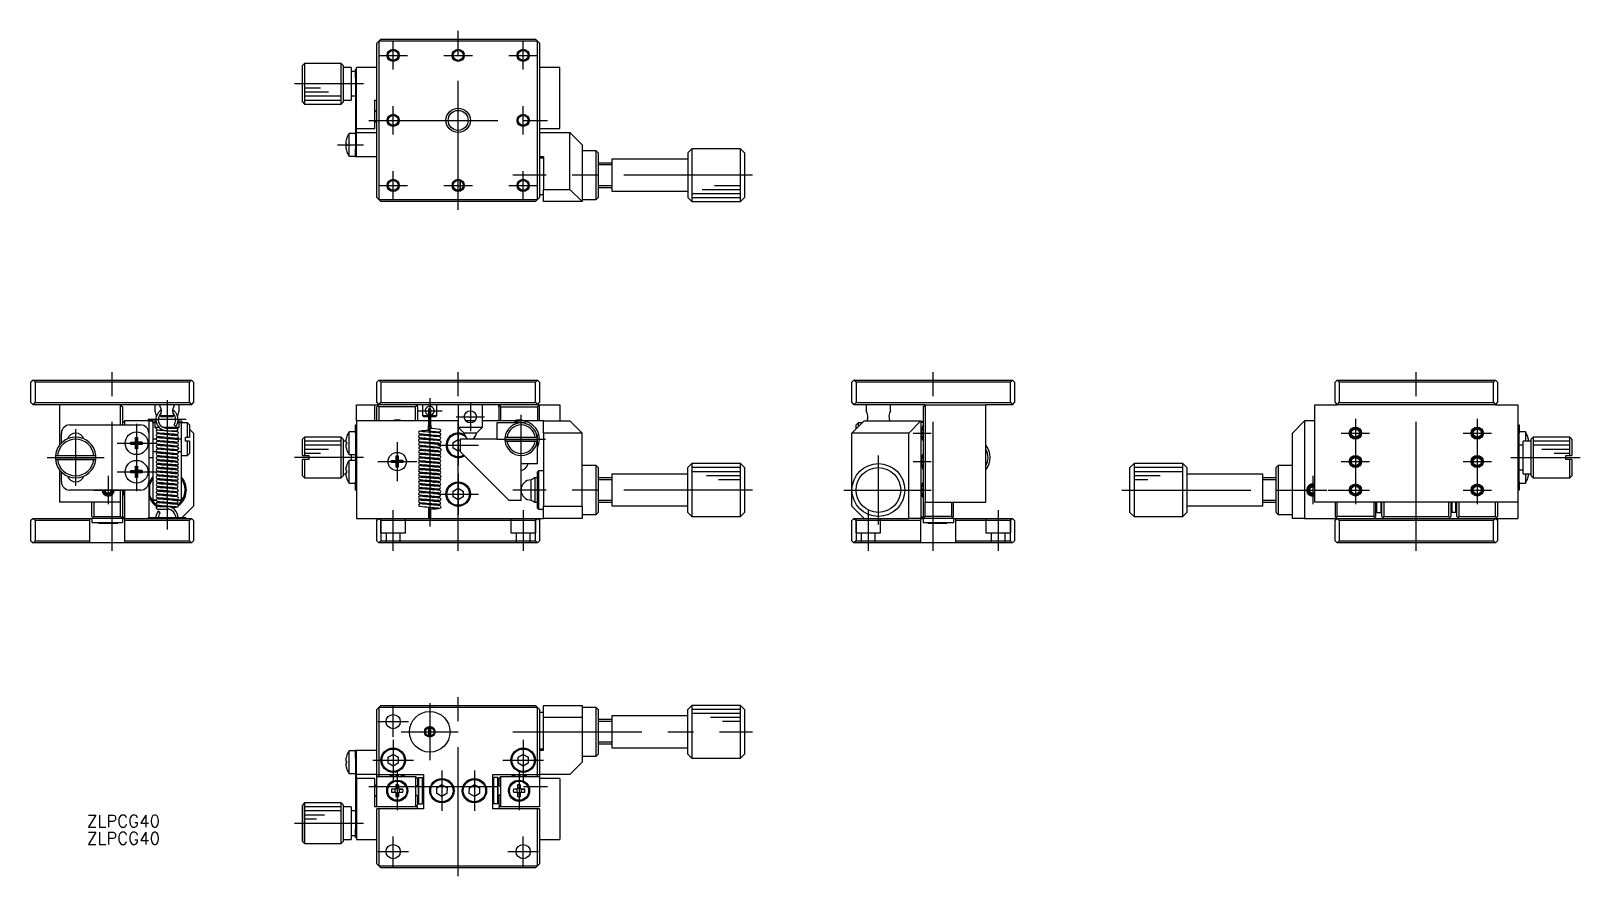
# Model space of a CAD drawing. Extents: x -105 to 276, y -94 to 114.
import ezdxf

# ---------------------------------------------------------------- set-up
doc = ezdxf.new("R2010")
doc.units = 0
doc.linetypes.add('CENTER', pattern=[50.8, 31.75, -6.35, 6.35, -6.35])
doc.linetypes.add('DASHED', pattern=[19.05, 12.7, -6.35])
doc.layers.get('0').update_dxf_attribs({"linetype": 'CONTINUOUS'})
doc.layers.add('CENTER', color=1, linetype='CENTER')
doc.styles.get("Standard").update_dxf_attribs({"font": 'txt.shx', "height": 3, "bigfont": 'bigfont.shx'})

msp = doc.modelspace()

# ---------------------------------------------------------------- texts
at = {"color": 7, "linetype": 'CONTINUOUS'}
for p in [(-91.39, -81.99), (-91.39, -86.22)]:
    msp.add_text('ZLPCG40', height=3, dxfattribs=at).set_placement(p)

# ---------------------------------------------------------------- linework, layer by layer
at = {"color": 7, "linetype": 'CONTINUOUS'}
for p, q in [((-20, 110.97), (-19.5, 111.47)), ((-20, 72.97), (-20, 110.97)), ((-19.5, 111.47), (-19, 111.97)), ((-19.5, 111.47), (-19.5, 72.47)), ((19.5, 111.47), (-19.5, 111.47)), ((-19, 111.97), (19, 111.97)), ((19, 111.97), (19.5, 111.47)), ((19.5, 72.47), (19.5, 111.47)), ((19.5, 111.47), (20, 110.97)), ((20, 110.97), (20, 72.97)), ((-37.8, 105.94), (-38.3, 105.44)), ((-38.3, 96.5), (-38.3, 105.44)), ((-37.8, 105.94), (-37.8, 95.99)), ((-36.8, 105.94), (-37.8, 105.94)), ((-28.8, 105.97), (-36.8, 105.97)), ((-36.8, 105.97), (-36.8, 105.94)), ((-28.8, 95.97), (-28.8, 105.97)), ((-28.3, 105.47), (-28.8, 105.97)), ((-28.3, 105.47), (-28.3, 96.47)), ((-28.3, 105.47), (-28.3, 104.97)), ((-28.3, 104.97), (-28.3, 96.97)), ((-28.3, 104.97), (-28.3, 96.97)), ((-26.3, 104.97), (-28.3, 104.97)), ((-26.3, 104.97), (-26.3, 96.97)), ((-26.3, 104.97), (-26.3, 103.97)), ((-25.3, 103.97), (-26.3, 103.97)), ((-25.3, 102.47), (-25.3, 104.47)), ((-25.3, 104.47), (-25, 104.47)), ((-20, 104.97), (-25, 104.97)), ((-25, 89.97), (-25, 104.97)), ((25, 104.97), (20, 104.97)), ((25, 89.97), (25, 104.97)), ((-37.8, 99.97), (-33.9, 99.97)), ((-25.3, 102.47), (-25.3, 84.97)), ((-38.3, 96.5), (-37.8, 95.99)), ((-37.8, 98.97), (-31.9, 98.97)), ((-37.8, 97.97), (-28.8, 97.97)), ((-37.8, 96.97), (-28.8, 96.97)), ((-37.8, 95.99), (-36.8, 95.99)), ((-36.8, 95.99), (-36.8, 95.97)), ((-36.8, 95.97), (-28.8, 95.97)), ((-28.8, 95.97), (-28.3, 96.47)), ((-28.3, 96.97), (-26.3, 96.97)), ((-28.3, 96.97), (-28.3, 96.47)), ((-26.3, 97.97), (-26.3, 96.97)), ((-26.3, 97.97), (-25.3, 97.97)), ((-20.5, 89.97), (-20.5, 96.97)), ((-20.5, 96.97), (-20, 96.97)), ((-20.25, 94.22), (-20.5, 94.47)), ((-20.5, 91.47), (-20.25, 91.72)), ((-20, 93.97), (-20.25, 94.22)), ((-20.25, 91.72), (-20, 91.97)), ((-26.84, 85.97), (-26.84, 88.77)), ((-25.3, 88.77), (-26.84, 88.77)), ((-25, 89.97), (-20.5, 89.97)), ((-25, 88.97), (-25, 89.97)), ((-25, 88.97), (-20, 88.97)), ((-25, 82.97), (-25, 88.97)), ((20, 89.97), (25, 89.97)), ((20, 88.97), (27.5, 88.97)), ((27.5, 88.97), (30.5, 85.97)), ((27.5, 74.97), (27.5, 88.97)), ((-27.69, 86.23), (-27.49, 86.23)), ((-27.49, 85.71), (-27.69, 85.71)), ((-27.5, 87.37), (-27.49, 87.37)), ((-27.5, 87.37), (-27.49, 87.37)), ((-27.49, 84.57), (-27.5, 84.57)), ((-27.49, 84.57), (-27.5, 84.57)), ((-27.49, 86.23), (-27.49, 85.71)), ((-26.84, 83.17), (-26.84, 85.97)), ((-25.3, 82.97), (-25.3, 84.97)), ((30.5, 85.97), (30.5, 71.97)), ((34, 84.47), (30.5, 84.47)), ((34, 72.47), (34, 84.47)), ((34.5, 83.97), (34, 84.47)), ((34.5, 83.97), (34.5, 72.97)), ((57.5, 84.97), (56.5, 83.97)), ((56.5, 83.97), (56.5, 72.97)), ((69.5, 84.97), (57.5, 84.97)), ((57.5, 84.97), (57.5, 78.47)), ((69.5, 71.97), (69.5, 84.97)), ((70.5, 83.97), (69.5, 84.97)), ((70.5, 83.97), (70.5, 72.97)), ((-26.84, 83.17), (-25.3, 83.17)), ((-25, 82.97), (-25.3, 82.97)), ((-20, 82.97), (-25, 82.97)), ((21, 82.97), (20, 82.97)), ((20, 82.72), (21, 82.72)), ((21, 82.97), (21, 74.97)), ((37.9, 81.47), (34.5, 81.47)), ((37.9, 82.47), (56.5, 82.47)), ((37.9, 74.47), (37.9, 82.47)), ((0.5, 76.81), (0.5, 74.97)), ((0.5, 74.97), (0.5, 76.81)), ((57.5, 78.47), (57.5, 71.97)), ((-19.5, 72.47), (-20, 72.97)), ((-19.5, 72.47), (19.5, 72.47)), ((-19, 71.97), (-19.5, 72.47)), ((19.5, 72.47), (19, 71.97)), ((20, 72.97), (19.5, 72.47)), ((20, 73.72), (21, 73.72)), ((21, 71.97), (21, 74.97)), ((21, 74.97), (27.5, 74.97)), ((27.5, 74.97), (30.5, 71.97)), ((30.5, 72.47), (34, 72.47)), ((34, 72.47), (34.5, 72.97)), ((34.5, 75.47), (37.9, 75.47)), ((56.5, 74.47), (37.9, 74.47)), ((56.5, 72.97), (57.5, 71.97)), ((57.5, 73.97), (69.5, 73.97)), ((57.5, 72.97), (69.5, 72.97)), ((60.1, 74.97), (69.5, 74.97)), ((63.1, 75.97), (69.5, 75.97)), ((69.5, 71.97), (70.5, 72.97)), ((19, 71.97), (-19, 71.97)), ((30.5, 71.97), (21, 71.97)), ((57.5, 71.97), (69.5, 71.97)), ((-104.66, 28), (-105.16, 27.5)), ((-105.16, 22.5), (-105.16, 27.5)), ((-104.66, 28), (-65.66, 28)), ((-104.16, 27.5), (-104.66, 28)), ((-66.16, 27.5), (-104.16, 27.5)), ((-104.16, 27.5), (-104.16, 22.5)), ((-65.66, 28), (-66.16, 27.5)), ((-66.16, 22.5), (-66.16, 27.5)), ((-65.16, 27.5), (-65.66, 28)), ((-65.16, 27.5), (-65.16, 22.5)), ((-19.5, 28), (-20, 27.5)), ((-20, 22.5), (-20, 27.5)), ((-19.5, 28), (19.5, 28)), ((-19, 27.5), (-19.5, 28)), ((19, 27.5), (-19, 27.5)), ((-19, 27.5), (-19, 22.5)), ((19.5, 28), (19, 27.5)), ((19, 22.5), (19, 27.5)), ((20, 27.5), (19.5, 28)), ((20, 27.5), (20, 22.5)), ((97.44, 28), (96.94, 27.5)), ((96.94, 22.5), (96.94, 27.5)), ((97.44, 28), (136.44, 28)), ((97.94, 27.5), (97.44, 28)), ((135.94, 27.5), (97.94, 27.5)), ((97.94, 27.5), (97.94, 22.5)), ((136.44, 28), (135.94, 27.5)), ((135.94, 22.5), (135.94, 27.5)), ((136.94, 27.5), (136.44, 28)), ((136.94, 27.5), (136.94, 22.5)), ((216.38, 28), (215.88, 27.5)), ((215.88, 22.5), (215.88, 27.5)), ((216.38, 28), (255.38, 28)), ((216.88, 27.5), (216.38, 28)), ((254.88, 27.5), (216.88, 27.5)), ((216.88, 27.5), (216.88, 22.5)), ((255.38, 28), (254.88, 27.5)), ((254.88, 22.5), (254.88, 27.5)), ((255.88, 27.5), (255.38, 28)), ((255.88, 27.5), (255.88, 22.5)), ((-105.16, 22.5), (-104.66, 22)), ((-104.66, 22), (-104.16, 22.5)), ((-98.16, 22), (-104.66, 22)), ((-104.16, 22.5), (-66.16, 22.5)), ((-83.16, 22), (-98.16, 22)), ((-98.16, 22), (-98.16, 12)), ((-65.66, 22), (-83.16, 22)), ((-83.16, 17), (-83.16, 22)), ((-83.16, 22), (-82.91, 21.75)), ((-82.91, 21.75), (-83.16, 21.5)), ((-82.66, 21.5), (-82.91, 21.75)), ((-82.66, 21.5), (-82.66, 17)), ((-74.66, 22), (-74.66, 20.5)), ((-73.41, 22), (-73.41, 21.6)), ((-73.41, 19.4), (-73.41, 19.3)), ((-73.41, 19.3), (-69.91, 19.3)), ((-73.41, 19.3), (-73.11, 19)), ((-70.21, 19), (-69.91, 19.3)), ((-69.91, 21.6), (-69.91, 22)), ((-69.91, 19.3), (-69.91, 19.4)), ((-68.66, 20.5), (-68.66, 22)), ((-66.16, 22.5), (-65.66, 22)), ((-65.66, 22), (-65.16, 22.5)), ((-25, 22), (-20.5, 22)), ((-25, 18), (-25, 22)), ((-20.5, 18), (-20.5, 22)), ((-20.5, 22), (-19.5, 22)), ((-20, 22.5), (-19.5, 22)), ((-19.75, 21.75), (-20, 21.5)), ((-20, 18), (-20, 21.5)), ((-19.5, 22), (-19.75, 21.75)), ((-19.5, 21.5), (-19.75, 21.75)), ((-19.5, 22), (-19, 22.5)), ((19.5, 22), (-19.5, 22)), ((-10.5, 21.5), (-19.5, 21.5)), ((-19.5, 21.5), (-19.5, 18)), ((-19, 22.5), (19, 22.5)), ((-10.25, 21.75), (-10.5, 22)), ((-10.5, 21.5), (-10.25, 21.75)), ((-10.5, 18), (-10.5, 21.5)), ((-10, 21.5), (-10.25, 21.75)), ((-10, 21.5), (-10, 22)), ((-10, 21.5), (-10, 18)), ((-8.75, 22), (-8.75, 19.3)), ((-8.75, 19.3), (-8.45, 19)), ((-8.75, 19.3), (-7.3, 19.3)), ((-7.3, 20.77), (-7.3, 16.87)), ((-6.7, 16.87), (-6.7, 20.77)), ((-6.7, 19.3), (-5.25, 19.3)), ((-5.55, 19), (-5.25, 19.3)), ((-5.25, 19.3), (-5.25, 22)), ((0, 22), (0, 16.5)), ((6, 16.5), (6, 22)), ((10, 21.5), (10, 22)), ((10, 21.5), (10.25, 21.75)), ((10, 21.5), (10, 18)), ((10.25, 21.75), (10.5, 22)), ((10.5, 21.5), (10.25, 21.75)), ((10.5, 21.5), (19.5, 21.5)), ((10.5, 18), (10.5, 21.5)), ((19, 22.5), (19.5, 22)), ((19.5, 22), (20, 22.5)), ((19.5, 22), (20, 22)), ((19.5, 22), (19.75, 21.75)), ((19.5, 21.5), (19.75, 21.75)), ((19.5, 21.5), (19.5, 18)), ((19.75, 21.75), (20, 21.5)), ((20, 21.5), (20, 22)), ((20, 22), (25, 22)), ((20, 18), (20, 21.5)), ((20, 18), (20, 21.5)), ((25, 22), (25, 18)), ((96.94, 22.5), (97.44, 22)), ((97.44, 22), (97.94, 22.5)), ((114.94, 22), (97.44, 22)), ((97.94, 22.5), (135.94, 22.5)), ((100.44, 22), (100.44, 20.5)), ((106.44, 20.5), (106.44, 22)), ((114.44, 21.5), (114.69, 21.75)), ((114.44, 21.5), (114.44, -5.5)), ((114.94, 22), (114.69, 21.75)), ((114.69, 21.75), (114.94, 21.5)), ((114.94, 22), (114.94, -2)), ((114.94, 22), (129.94, 22)), ((129.94, -2), (129.94, 22)), ((136.44, 22), (129.94, 22)), ((135.94, 22.5), (136.44, 22)), ((136.44, 22), (136.94, 22.5)), ((210.88, -2), (210.88, 22)), ((210.88, 22), (216.38, 22)), ((215.88, 22.5), (216.38, 22)), ((216.38, 22), (216.88, 22.5)), ((255.38, 22), (216.38, 22)), ((216.88, 22.5), (254.88, 22.5)), ((254.88, 22.5), (255.38, 22)), ((255.38, 22), (255.88, 22.5)), ((255.38, 22), (260.88, 22)), ((260.88, 22), (260.88, -2)), ((-95.66, 17), (-78.16, 17)), ((-82.66, 18), (-82.41, 17.75)), ((-82.41, 17.75), (-82.66, 17.5)), ((-82.16, 17.5), (-82.41, 17.75)), ((-82.16, 18), (-82.16, 17)), ((-76.16, 18), (-82.16, 18)), ((-76.16, 18), (-76.16, 15)), ((-75.16, 18), (-76.16, 18)), ((-76.16, 18), (-76.15, 18)), ((-76.15, 18), (-75.16, 18)), ((-75.16, 17.5), (-75.16, 18)), ((-75.16, 18), (-74.45, 18)), ((-75.16, 17.5), (-75.16, 13.5)), ((-74.66, 17.5), (-75.16, 17.5)), ((-74.41, 18.11), (-74.66, 17.5)), ((-74.66, 17.5), (-74.66, 16.5)), ((-74.66, 16.5), (-73.84, 15.68)), ((-74.66, 16.5), (-73.73, 16.5)), ((-70.21, 19), (-73.11, 19)), ((-72.82, 16.5), (-68.66, 16.5)), ((-69.78, 16.17), (-71.67, 16.17)), ((-71.67, 15.57), (-69.78, 15.57)), ((-70.58, 15.46), (-69.16, 15.62)), ((-69.94, 17.04), (-69.45, 16.69)), ((-69.78, 15.57), (-69.37, 15.54)), ((-69.19, 15.55), (-69.37, 15.54)), ((-69.13, 16.1), (-69.24, 16.14)), ((-69.19, 15.55), (-69.06, 15.64)), ((-69.06, 16.03), (-69.13, 16.1)), ((-69.09, 16.07), (-68.66, 16.5)), ((-69, 15.93), (-69.06, 16.03)), ((-69.06, 15.64), (-69, 15.73)), ((-68.98, 15.83), (-69, 15.93)), ((-69, 15.73), (-68.98, 15.83)), ((-68.66, 17.5), (-68.93, 18.14)), ((-68.88, 18), (-68.16, 18)), ((-68.66, 16.5), (-68.66, 17.5)), ((-68.16, 17.5), (-68.66, 17.5)), ((-67.66, 17.5), (-68.16, 18)), ((-68.16, 17.5), (-68.16, 13.5)), ((-66.66, 17.5), (-68.16, 17.5)), ((-66.16, 17), (-66.66, 17.5)), ((-66.66, 14), (-66.66, 17.5)), ((-66.16, 17), (-66.16, 14)), ((-65.16, 15), (-66.16, 16)), ((-26.84, 9.7), (-26.84, 15.3)), ((-25.3, 15.3), (-26.84, 15.3)), ((-25.3, 15), (-25.3, 17)), ((-25.3, 17), (-25, 17)), ((-7.3, 18), (-25, 18)), ((-25, 18), (-25, 15)), ((-7.3, 19), (-8.45, 19)), ((-7.3, 16.87), (-7.3, 16.85)), ((-7.3, 15.88), (-7.3, 16.87)), ((-7.3, 16.85), (-7.29, 16.84)), ((-7.3, 15.88), (-7.18, 16.1)), ((-7.3, 15.88), (-7.3, 15.86)), ((-7.3, 15.87), (-7.3, 15.88)), ((-7.3, 15.86), (-7.3, 15.84)), ((-7.3, 15.84), (-7.29, 15.81)), ((-7.29, 16.84), (-7.29, 16.82)), ((-7.29, 16.82), (-7.28, 16.81)), ((-7.29, 15.81), (-7.29, 15.79)), ((-7.29, 15.79), (-7.28, 15.76)), ((-7.28, 16.81), (-7.27, 16.8)), ((-7.28, 15.76), (-7.27, 15.74)), ((-7.27, 16.8), (-7.26, 16.79)), ((-7.27, 15.74), (-7.26, 15.72)), ((-7.26, 16.79), (-7.25, 16.77)), ((-7.26, 15.72), (-7.25, 15.7)), ((-7.25, 16.77), (-7.24, 16.76)), ((-7.25, 15.7), (-7.23, 15.68)), ((-7.24, 16.76), (-7.23, 16.75)), ((-7.23, 16.75), (-7.21, 16.74)), ((-7.23, 15.68), (-7.22, 15.66)), ((-7.22, 15.66), (-7.2, 15.64)), ((-7.21, 16.74), (-7.19, 16.73)), ((-7.2, 15.64), (-7.18, 15.63)), ((-7.19, 16.73), (-7.17, 16.72)), ((-7.12, 16.14), (-7.18, 16.1)), ((-7.18, 15.63), (-7.16, 15.61)), ((-7.17, 16.72), (-7.15, 16.71)), ((-7.16, 15.61), (-7.14, 15.6)), ((-7.15, 16.71), (-7.13, 16.71)), ((-7.14, 15.6), (-7.12, 15.59)), ((-7.13, 16.71), (-7.11, 16.7)), ((-7.03, 16.16), (-7.12, 16.14)), ((-7.12, 15.59), (-7.1, 15.58)), ((-7.11, 16.7), (-7.09, 16.7)), ((-7.1, 15.58), (-7.07, 15.58)), ((-7.09, 16.7), (-7.07, 16.69)), ((-7.07, 16.69), (-7.04, 16.69)), ((-7.07, 15.58), (-7.05, 15.57)), ((-7.05, 15.57), (-7.03, 15.57)), ((-7.04, 16.69), (-7.02, 16.69)), ((-7.03, 15.57), (-7, 15.57)), ((-7.02, 16.69), (-7, 16.69)), ((-7.01, 15.57), (-6.39, 15.52)), ((-7, 16.69), (-6.97, 16.69)), ((-6.97, 16.69), (-6.95, 16.69)), ((-6.95, 16.69), (-6.93, 16.69)), ((-6.93, 16.69), (-6.9, 16.7)), ((-6.9, 16.7), (-6.88, 16.7)), ((-6.88, 16.7), (-6.86, 16.71)), ((-6.86, 16.71), (-6.84, 16.71)), ((-6.84, 16.71), (-6.82, 16.72)), ((-6.82, 16.72), (-6.8, 16.73)), ((-6.8, 16.73), (-6.79, 16.74)), ((-6.79, 16.74), (-6.77, 16.75)), ((-6.77, 16.75), (-6.75, 16.76)), ((-6.75, 16.76), (-6.74, 16.77)), ((-6.74, 16.77), (-6.73, 16.79)), ((-6.73, 16.79), (-6.72, 16.8)), ((-6.72, 16.8), (-6.71, 16.81)), ((-6.71, 16.82), (-6.7, 16.84)), ((-6.71, 16.81), (-6.71, 16.82)), ((-5.55, 19), (-6.7, 19)), ((0, 18), (-6.7, 18)), ((-6.7, 16.85), (-6.7, 16.87)), ((-6.7, 16.87), (-6.7, 16.15)), ((-6.7, 16.84), (-6.7, 16.85)), ((-6.39, 15.52), (-4.55, 15.34)), ((-4.56, 15.93), (-6.36, 16.12)), ((-5.96, 15.16), (-4.54, 15.32)), ((0, 16.5), (3, 16.5)), ((0, 16.5), (1.5, 15)), ((4.12, 18), (1.88, 18)), ((3, 16.5), (6, 16.5)), ((4.5, 15), (6, 16.5)), ((15.5, 18), (6, 18)), ((13.44, 17.5), (9.5, 17.5)), ((15.5, 17.5), (9.5, 17.5)), ((9.5, 17.5), (9.5, 13.5)), ((15.5, 17.5), (13.44, 17.5)), ((21, 18), (15.5, 18)), ((16.5, 17.5), (15.5, 17.5)), ((16.5, 17.5), (15.5, 17.5)), ((16.68, 17.32), (16.5, 17.5)), ((16.68, 17.32), (16.5, 17.5)), ((21, 15), (21, 18)), ((21, 18), (27.5, 18)), ((27.5, 18), (30.5, 15)), ((99.94, 18), (96.94, 15)), ((98.44, 17.5), (97.94, 17)), ((97.94, 16), (97.94, 17)), ((99.44, 17.5), (98.44, 17.5)), ((98.44, 17.5), (98.44, 16.5)), ((99.94, 18), (113.94, 18)), ((113.94, 18), (110.94, 15)), ((113.94, 18), (113.94, -6)), ((114.19, 17.75), (113.94, 17.5)), ((114.24, 15.26), (114.05, 15.26)), ((114.19, 17.75), (114.44, 18)), ((114.44, 17.5), (114.19, 17.75)), ((114.24, 16.4), (114.24, 16.4)), ((114.24, 14.74), (114.24, 15.26)), ((208.38, 18), (205.38, 15)), ((208.38, 18), (208.38, -6)), ((210.88, 18), (208.38, 18)), ((260.88, 17), (261.18, 17)), ((261.18, 17), (261.18, 15)), ((262.72, 15.3), (261.18, 15.3)), ((262.72, 15.3), (262.72, 13)), ((-97.66, 12.57), (-97.66, 15)), ((-80.56, 12.76), (-79.49, 12.76)), ((-80.56, 12.76), (-79.42, 12.76)), ((-80.56, 12.24), (-80.56, 12.76)), ((-79.42, 12.24), (-80.56, 12.24)), ((-79.49, 12.24), (-79.49, 12.76)), ((-79.49, 12.76), (-79.42, 12.76)), ((-79.42, 12.76), (-79.42, 13.9)), ((-79.42, 13.9), (-78.9, 13.9)), ((-79.42, 12.83), (-78.9, 12.83)), ((-79.42, 11.1), (-79.42, 12.24)), ((-78.9, 12.17), (-79.42, 12.17)), ((-78.9, 13.9), (-78.9, 12.76)), ((-78.9, 12.76), (-77.76, 12.76)), ((-78.9, 12.76), (-78.83, 12.76)), ((-77.76, 12.24), (-78.9, 12.24)), ((-78.9, 12.24), (-78.9, 11.1)), ((-77.76, 12.76), (-78.83, 12.76)), ((-78.83, 12.76), (-78.83, 12.24)), ((-77.76, 12.76), (-77.76, 12.24)), ((-76.16, 15), (-76.16, 3)), ((-74.35, 13.5), (-75.16, 13.5)), ((-75.16, 13.5), (-75.16, 10.5)), ((-74.07, 14.21), (-69.17, 13.76)), ((-74.07, 12.33), (-69.17, 11.88)), ((-72.65, 14.99), (-74.06, 14.82)), ((-69.18, 14.36), (-74.06, 14.81)), ((-72.66, 13.11), (-74.06, 12.94)), ((-69.18, 12.48), (-74.06, 12.93)), ((-70.58, 13.58), (-69.16, 13.75)), ((-70.58, 11.7), (-69.16, 11.86)), ((-68.16, 13.5), (-70.03, 13.5)), ((-68.16, 13.5), (-68.16, 10.5)), ((-67.16, 13), (-67.16, 14)), ((-67.16, 14), (-66.66, 14)), ((-66.66, 13), (-67.16, 13)), ((-66.66, 14), (-66.16, 14)), ((-66.66, 9.5), (-66.66, 13)), ((-66.16, 13), (-66.66, 13)), ((-66.16, 13), (-66.16, 10)), ((-65.16, 15), (-65.16, -3)), ((-37.8, 14), (-38.3, 13.5)), ((-38.3, 9.5), (-38.3, 13.5)), ((-37.8, 14), (-37.8, 9.5)), ((-28.8, 14), (-37.8, 14)), ((-28.8, 13), (-37.8, 13)), ((-28.8, 12), (-37.8, 12)), ((-28.8, 9), (-28.8, 14)), ((-28.3, 13.5), (-28.8, 14)), ((-28.3, 13.5), (-28.3, 9)), ((-27.67, 13), (-28.3, 13)), ((-27.69, 12.76), (-27.49, 12.76)), ((-27.49, 12.24), (-27.69, 12.24)), ((-27.5, 13.9), (-27.49, 13.9)), ((-27.49, 12.76), (-27.49, 12.24)), ((-25.3, 15), (-25.3, 3)), ((-25, 15), (-25, 3)), ((-25, 3), (-25, 15)), ((-9.45, 13.91), (-4.55, 13.46)), ((-9.45, 12.03), (-4.55, 11.58)), ((-8.04, 14.69), (-9.44, 14.52)), ((-4.56, 14.06), (-9.44, 14.51)), ((-8.04, 12.81), (-9.44, 12.64)), ((-4.56, 12.18), (-9.44, 12.63)), ((-5.96, 13.28), (-4.54, 13.45)), ((-5.96, 11.4), (-4.54, 11.56)), ((-1.25, 12.72), (0, 13.44)), ((-1.25, 11.28), (-1.25, 12.72)), ((0, 13.44), (0.5, 13.15)), ((3, 13.5), (0.5, 13.5)), ((9.5, 13.5), (0.5, 13.5)), ((0.5, 13.5), (0.5, 10.5)), ((3, 15), (1.5, 15)), ((4.5, 15), (3, 15)), ((9.5, 13.5), (3, 13.5)), ((11.53, 14), (12.04, 14)), ((11.53, 13), (19.47, 13)), ((12.04, 13), (11.53, 13)), ((12.04, 14), (18.96, 14)), ((18.96, 13), (12.04, 13)), ((18.96, 14), (19.47, 14)), ((19.47, 13), (18.96, 13)), ((19.5, 14.5), (19.32, 14.68)), ((19.5, 14.5), (19.32, 14.68)), ((19.5, 13.5), (19.5, 14.5)), ((19.5, 7.5), (19.5, 13.5)), ((21, 15), (21, -3)), ((30.5, 15), (21, 15)), ((30.5, -3), (30.5, 15)), ((96.94, 1), (96.94, 15)), ((110.94, 15), (96.94, 15)), ((110.94, -6), (110.94, 15)), ((114.05, 14.74), (114.24, 14.74)), ((114.24, 13.6), (114.24, 13.6)), ((205.38, -6), (205.38, 15)), ((261.18, 3), (261.18, 15)), ((262.18, 12), (261.18, 12)), ((262.18, 5), (262.18, 13)), ((264.18, 13), (262.18, 13)), ((263.37, 13.9), (263.38, 13.9)), ((264.68, 14), (264.18, 13.5)), ((264.18, 4.5), (264.18, 13.5)), ((264.68, 14), (264.68, 4)), ((273.68, 14), (264.68, 14)), ((273.68, 13), (264.68, 13)), ((273.68, 12), (264.68, 12)), ((273.68, 9.5), (273.68, 14)), ((274.18, 13.5), (273.68, 14)), ((274.18, 13.5), (274.18, 9.5)), ((-99.14, 9.5), (-98.63, 9.5)), ((-99.14, 8.5), (-89.19, 8.5)), ((-98.63, 8.5), (-99.14, 8.5)), ((-98.63, 9.5), (-89.69, 9.5)), ((-89.69, 8.5), (-98.63, 8.5)), ((-89.69, 9.5), (-89.19, 9.5)), ((-89.19, 8.5), (-89.69, 8.5)), ((-78.9, 11.1), (-79.42, 11.1)), ((-76.16, 9), (-75.16, 9)), ((-75.16, 10.5), (-75.16, -1.5)), ((-75.16, 10.5), (-74.21, 10.5)), ((-74.07, 10.45), (-69.18, 10)), ((-72.66, 11.23), (-74.06, 11.06)), ((-69.18, 10.6), (-74.06, 11.05)), ((-72.66, 9.35), (-74.06, 9.18)), ((-70.58, 9.82), (-69.16, 9.98)), ((-69.47, 8.19), (-69.4, 8.2)), ((-68.96, 10.5), (-68.16, 10.5)), ((-68.16, 10.5), (-68.16, -1.5)), ((-68.16, 9.5), (-66.66, 9.5)), ((-66.66, 9.5), (-66.16, 10)), ((-38.3, 9.5), (-37.8, 9.5)), ((-38.3, 4.5), (-38.3, 8.5)), ((-37.8, 8.5), (-38.3, 8.5)), ((-31.9, 11), (-37.8, 11)), ((-33.9, 10), (-37.8, 10)), ((-37.8, 9.5), (-36.8, 9.5)), ((-37.8, 8.5), (-37.8, 4)), ((-36.8, 8.5), (-37.8, 8.5)), ((-36.8, 9.5), (-36.8, 8.5)), ((-28.8, 4), (-28.8, 9)), ((-28.3, 9), (-28.3, 4.5)), ((-27.49, 11.1), (-27.5, 11.1)), ((-26.84, 9.7), (-25.3, 9.7)), ((-26.84, 2.7), (-26.84, 8.3)), ((-25.3, 8.3), (-26.84, 8.3)), ((-26.3, 9.7), (-26.3, 8.3)), ((-16.4, 8.26), (-15.33, 8.26)), ((-16.4, 7.74), (-16.4, 8.26)), ((-16.4, 8.26), (-15.26, 8.26)), ((-15.26, 7.74), (-16.4, 7.74)), ((-15.33, 7.74), (-15.33, 8.26)), ((-15.33, 8.26), (-15.26, 8.26)), ((-15.26, 8.26), (-15.26, 9.4)), ((-15.26, 9.4), (-14.74, 9.4)), ((-15.26, 8.33), (-14.74, 8.33)), ((-15.26, 6.6), (-15.26, 7.74)), ((-14.74, 7.67), (-15.26, 7.67)), ((-14.74, 9.4), (-14.74, 8.26)), ((-14.74, 8.26), (-14.67, 8.26)), ((-14.74, 8.26), (-13.6, 8.26)), ((-13.6, 7.74), (-14.74, 7.74)), ((-14.74, 7.74), (-14.74, 6.6)), ((-14.67, 8.26), (-14.67, 7.74)), ((-13.6, 8.26), (-14.67, 8.26)), ((-13.6, 8.26), (-13.6, 7.74)), ((-9.45, 10.15), (-4.56, 9.7)), ((-8.04, 10.93), (-9.44, 10.76)), ((-4.56, 10.3), (-9.44, 10.75)), ((-8.04, 9.05), (-9.44, 8.88)), ((-5.96, 9.52), (-4.54, 9.68)), ((-4.86, 7.89), (-4.78, 7.9)), ((0, 10.56), (-1.25, 11.28)), ((0.5, 10.85), (0, 10.56)), ((0.5, 10.5), (12.5, -1.5)), ((114.24, 8.26), (114.05, 8.26)), ((114.05, 7.74), (114.24, 7.74)), ((114.24, 9.4), (114.24, 9.4)), ((114.24, 7.74), (114.24, 8.26)), ((273.68, 11), (266.78, 11)), ((273.68, 10), (269.78, 10)), ((272.68, 8.5), (272.68, 9.5)), ((272.68, 9.5), (273.68, 9.5)), ((273.68, 8.5), (272.68, 8.5)), ((273.68, 9.5), (274.18, 9.5)), ((273.68, 4), (273.68, 8.5)), ((274.18, 8.5), (273.68, 8.5)), ((274.18, 8.5), (274.18, 4.5)), ((-98.16, 6), (-98.16, -2)), ((-97.66, 3), (-97.66, 5.43)), ((-80.56, 5.76), (-79.49, 5.76)), ((-80.56, 5.76), (-79.42, 5.76)), ((-80.56, 5.24), (-80.56, 5.76)), ((-79.42, 5.24), (-80.56, 5.24)), ((-79.49, 5.24), (-79.49, 5.76)), ((-79.49, 5.76), (-79.42, 5.76)), ((-79.42, 5.76), (-79.42, 6.9)), ((-79.42, 6.9), (-78.9, 6.9)), ((-79.42, 5.83), (-78.9, 5.83)), ((-79.42, 4.1), (-79.42, 5.24)), ((-78.9, 5.17), (-79.42, 5.17)), ((-78.9, 4.1), (-79.42, 4.1)), ((-78.9, 6.9), (-78.9, 5.76)), ((-78.9, 5.76), (-77.76, 5.76)), ((-78.9, 5.76), (-78.83, 5.76)), ((-77.76, 5.24), (-78.9, 5.24)), ((-78.9, 5.24), (-78.9, 4.1)), ((-77.76, 5.76), (-78.83, 5.76)), ((-78.83, 5.76), (-78.83, 5.24)), ((-77.76, 5.76), (-77.76, 5.24)), ((-72.65, 7.47), (-74.06, 7.3)), ((-72.65, 5.59), (-74.06, 5.42)), ((-69.49, 4.43), (-69.4, 4.44)), ((-69.48, 6.31), (-69.4, 6.32)), ((-38.3, 4.5), (-37.8, 4)), ((-37.8, 4), (-28.8, 4)), ((-28.8, 4), (-28.3, 4.5)), ((-28.3, 5), (-27.67, 5)), ((-27.69, 5.76), (-27.49, 5.76)), ((-27.49, 5.24), (-27.69, 5.24)), ((-27.5, 6.9), (-27.49, 6.9)), ((-27.49, 4.1), (-27.5, 4.1)), ((-27.49, 5.76), (-27.49, 5.24)), ((-14.74, 6.6), (-15.26, 6.6)), ((-8.04, 7.17), (-9.44, 7)), ((-8.04, 5.29), (-9.44, 5.12)), ((-4.88, 4.13), (-4.78, 4.14)), ((-4.87, 6.01), (-4.78, 6.02)), ((15.5, -1.5), (15.5, 7.5)), ((15.5, 7.5), (19.5, 7.5)), ((18.87, 4), (18.43, 3.75)), ((18.87, 4), (18.87, -2)), ((19.5, 4), (18.87, 4)), ((19.8, 5.75), (19.5, 5.45)), ((19.5, -3.45), (19.5, 5.45)), ((19.8, 5.75), (19.8, -3.75)), ((21, 5.75), (19.8, 5.75)), ((34, 7), (30.5, 7)), ((34, -5), (34, 7)), ((34.5, 6.5), (34, 7)), ((34.5, 6.5), (34.5, -4.5)), ((37.9, 4), (34.5, 4)), ((37.9, 5), (56.5, 5)), ((37.9, -3), (37.9, 5)), ((57.5, 7.5), (56.5, 6.5)), ((56.5, -4.5), (56.5, 6.5)), ((69.5, 7.5), (57.5, 7.5)), ((57.5, 7.5), (57.5, -5.5)), ((69.5, 6.5), (57.5, 6.5)), ((69.5, 5.5), (57.5, 5.5)), ((69.5, 4.5), (61.1, 4.5)), ((69.5, -5.5), (69.5, 7.5)), ((70.5, 6.5), (69.5, 7.5)), ((70.5, 6.5), (70.5, -4.5)), ((114.24, 6.6), (114.24, 6.6)), ((166.38, 7.5), (165.38, 6.5)), ((165.38, -4.5), (165.38, 6.5)), ((178.38, 7.5), (166.38, 7.5)), ((166.38, 7.5), (166.38, -5.5)), ((178.38, 6.5), (166.38, 6.5)), ((178.38, 5.5), (166.38, 5.5)), ((172.78, 4.5), (166.38, 4.5)), ((178.38, -5.5), (178.38, 7.5)), ((179.38, 6.5), (178.38, 7.5)), ((179.38, 6.5), (179.38, -4.5)), ((179.38, 5), (197.98, 5)), ((197.98, 5), (197.98, -3)), ((201.38, 4), (197.98, 4)), ((201.88, 7), (201.38, 6.5)), ((201.38, -4.5), (201.38, 6.5)), ((201.88, 7), (201.88, -5)), ((205.38, 7), (201.88, 7)), ((261.18, 6), (262.18, 6)), ((262.18, 5), (264.18, 5)), ((262.72, 5), (262.72, 2.7)), ((263.38, 4.1), (263.37, 4.1)), ((264.18, 4.5), (264.68, 4)), ((264.68, 4), (273.68, 4)), ((273.68, 4), (274.18, 4.5)), ((-78.16, 1), (-95.66, 1)), ((-86.6, 0.25), (-87.03, 1)), ((-85.73, 0.25), (-86.6, 0.25)), ((-85.3, 1), (-85.73, 0.25)), ((-83.16, -2), (-83.16, 1)), ((-82.66, 1), (-82.66, -5.5)), ((-82.47, 0.74), (-82.46, 1)), ((-82.28, 0.74), (-82.47, 0.74)), ((-82.16, 1), (-82.16, -6)), ((-76.16, 3), (-76.16, -6)), ((-75.91, 2.5), (-76.16, 2.5)), ((-75.91, 2.32), (-75.91, 3.12)), ((-75.91, -0.32), (-75.91, 2.32)), ((-72.66, 3.71), (-74.06, 3.54)), ((-72.66, 1.83), (-74.06, 1.66)), ((-70.58, 1.36), (-69.24, 1.51)), ((-26.84, 2.7), (-25.3, 2.7)), ((-25.3, 1), (-25.3, 3)), ((-25, 1), (-25.3, 1)), ((-25, 3), (-25, -6)), ((-8.04, 3.41), (-9.44, 3.24)), ((-8.04, 1.53), (-9.44, 1.36)), ((-5.96, 1.06), (-4.63, 1.2)), ((-1.25, 0.72), (0, 1.44)), ((-1.25, -0.72), (-1.25, 0.72)), ((0, 1.44), (1.25, 0.72)), ((1.25, 0.72), (1.25, -0.72)), ((18.43, 3.75), (18, 3.5)), ((18, -1.5), (18, 3.5)), ((69.5, 3.5), (64.1, 3.5)), ((96.94, -3), (96.94, 1)), ((114.24, 1.26), (114.05, 1.26)), ((114.05, 0.74), (114.24, 0.74)), ((114.24, 2.4), (114.24, 2.4)), ((114.24, 0.74), (114.24, 1.26)), ((169.78, 3.5), (166.38, 3.5)), ((209.63, 1.43), (210.38, 1.87)), ((209.63, 0.57), (209.63, 1.43)), ((210.38, 0.13), (209.63, 0.57)), ((210.38, 1.87), (210.88, 1.58)), ((210.88, 0.42), (210.38, 0.13)), ((261.18, 1), (260.88, 1)), ((261.18, 3), (261.18, 1)), ((261.18, 2.7), (262.72, 2.7)), ((-83.16, -2), (-98.16, -2)), ((-90.16, -5.5), (-90.16, -2)), ((-89.66, -2), (-89.66, -5.5)), ((-83.16, -5.5), (-83.16, -2)), ((-82.46, -0.4), (-82.47, -0.4)), ((-76.16, -0.5), (-75.91, -0.5)), ((-75.91, -1.12), (-75.91, -0.32)), ((-74.42, -1.5), (-75.16, -1.5)), ((-75.16, -1.5), (-74.35, -1.5)), ((-74.33, -3.27), (-74.35, -3.38)), ((-74.35, -3.38), (-74.34, -3.48)), ((-74.34, -3.48), (-74.28, -3.58)), ((-74.28, -3.18), (-74.33, -3.27)), ((-74.2, -3.12), (-74.28, -3.18)), ((-74.28, -3.58), (-74.2, -3.64)), ((-74.11, -3.08), (-74.2, -3.12)), ((-74.2, -3.64), (-74.1, -3.68)), ((-74.11, -3.08), (-74.07, -3.07)), ((-74.02, -3.06), (-74.07, -3.07)), ((-74.07, -3.07), (-74.05, -3.07)), ((-72.66, -0.05), (-74.06, -0.22)), ((-72.66, -1.93), (-74.06, -2.09)), ((-74.05, -3.07), (-74.03, -3.07)), ((-74.05, -3.07), (-74.02, -3.07)), ((-74.03, -3.07), (-74.02, -3.07)), ((-72.61, -2.9), (-74.02, -3.06)), ((-74.02, -3.07), (-74.01, -3.07)), ((-74.01, -3.07), (-73.99, -3.08)), ((-73.99, -3.08), (-73.98, -3.08)), ((-73.98, -3.08), (-73.97, -3.08)), ((-73.97, -3.08), (-73.96, -3.08)), ((-73.96, -3.08), (-73.94, -3.09)), ((-73.94, -3.09), (-73.93, -3.09)), ((-73.93, -3.09), (-73.93, -3.09)), ((-73.55, -3.11), (-73.93, -3.09)), ((-71.67, -3.11), (-73.55, -3.11)), ((-73.55, -3.71), (-71.67, -3.71)), ((-70.58, -0.52), (-69.17, -0.36)), ((-70.58, -2.4), (-69.17, -2.24)), ((-70.23, -1.5), (-68.16, -1.5)), ((-68.16, -1.5), (-70.23, -1.5)), ((-68.16, -6), (-65.16, -3)), ((-8.04, -0.35), (-9.44, -0.52)), ((-8.04, -2.23), (-9.44, -2.39)), ((-7.3, -3.41), (-7.3, -3.4)), ((-7.3, -3.41), (-7.3, -6)), ((-6.7, -6), (-6.7, -3.41)), ((-6.7, -3.69), (-6.35, -3.67)), ((-5.96, -0.82), (-4.55, -0.66)), ((-5.96, -2.7), (-4.55, -2.54)), ((0, -1.44), (-1.25, -0.72)), ((1.25, -0.72), (0, -1.44)), ((12.5, -1.5), (15.5, -1.5)), ((18, -1.5), (18.43, -1.75)), ((18.43, -1.75), (18.87, -2)), ((18.87, -2), (19.5, -2)), ((19.5, -3.45), (19.8, -3.75)), ((19.8, -3.75), (21, -3.75)), ((21, -6), (21, -3)), ((21, -3), (30.5, -3)), ((30.5, -3), (30.5, -6)), ((34.5, -2), (37.9, -2)), ((56.5, -3), (37.9, -3)), ((96.94, -3), (99.94, -6)), ((114.24, -0.4), (114.24, -0.4)), ((114.94, -2), (129.94, -2)), ((114.94, -5.5), (114.94, -2)), ((121.44, -2), (121.44, -5.5)), ((121.94, -5.5), (121.94, -2)), ((197.98, -3), (179.38, -3)), ((197.98, -2), (201.38, -2)), ((260.88, -2), (210.88, -2)), ((215.88, -2), (215.88, -5.5)), ((216.38, -5.5), (216.38, -2)), ((225.38, -2), (225.38, -5.5)), ((225.88, -5.5), (225.88, -2)), ((225.88, -3.5), (226.13, -3.5)), ((226.13, -4.5), (226.13, -2)), ((227.13, -2), (227.13, -4.5)), ((227.13, -3.5), (227.38, -3.5)), ((227.38, -5.5), (227.38, -2)), ((227.88, -2), (227.88, -5.5)), ((243.88, -5.5), (243.88, -2)), ((244.38, -2), (244.38, -5.5)), ((244.38, -3.5), (244.63, -3.5)), ((244.63, -2), (244.63, -4.5)), ((245.63, -4.5), (245.63, -2)), ((245.63, -3.5), (245.88, -3.5)), ((245.88, -5.5), (245.88, -2)), ((246.38, -2), (246.38, -5.5)), ((255.38, -5.5), (255.38, -2)), ((255.88, -2), (255.88, -5.5)), ((260.88, -2), (260.88, -6)), ((-104.66, -6), (-105.16, -6.5)), ((-105.16, -11.5), (-105.16, -6.5)), ((-104.66, -6), (-90.66, -6)), ((-104.66, -6), (-104.16, -6.5)), ((-90.66, -6.5), (-104.16, -6.5)), ((-104.16, -6.5), (-104.16, -11.5)), ((-90.66, -6), (-90.16, -6)), ((-90.66, -6.5), (-90.66, -6)), ((-90.66, -11.5), (-90.66, -6.5)), ((-89.91, -5.75), (-90.16, -5.5)), ((-82.66, -6), (-90.16, -6)), ((-90.16, -6), (-90.16, -7)), ((-90.16, -7), (-82.66, -7)), ((-89.91, -5.75), (-89.66, -5.5)), ((-89.66, -6), (-89.91, -5.75)), ((-89.66, -5.5), (-83.16, -5.5)), ((-88.51, -7), (-88.51, -7.2)), ((-88.51, -7.2), (-86.14, -7.2)), ((-86.14, -7.2), (-83.81, -7.2)), ((-83.81, -7.2), (-83.81, -7)), ((-83.16, -5.5), (-82.91, -5.75)), ((-82.91, -5.75), (-83.16, -6)), ((-82.91, -5.75), (-82.66, -5.5)), ((-82.66, -5.5), (-82.41, -5.75)), ((-82.41, -5.75), (-82.66, -6)), ((-82.66, -6), (-82.16, -6)), ((-82.66, -6), (-82.66, -7)), ((-82.16, -5.5), (-82.41, -5.75)), ((-82.16, -6), (-76.16, -6)), ((-82.16, -6), (-82.16, -6.5)), ((-66.16, -6.5), (-82.16, -6.5)), ((-82.16, -6.5), (-82.16, -11.5)), ((-76.16, -6), (-65.66, -6)), ((-73.4, -4.59), (-73.89, -4.23)), ((-66.16, -6.5), (-65.66, -6)), ((-66.16, -11.5), (-66.16, -6.5)), ((-65.16, -6.5), (-65.66, -6)), ((-65.16, -6.5), (-65.16, -11.5)), ((-25, -6), (-19.5, -6)), ((-20, -6.5), (-19.5, -6)), ((-20, -6), (-20, -6.5)), ((-20, -11.5), (-20, -6.5)), ((-19.5, -6), (19.5, -6)), ((-19, -6.5), (-19.5, -6)), ((19, -6.5), (-19, -6.5)), ((-19, -6.5), (-19, -11.5)), ((19.5, -6), (19, -6.5)), ((19, -11.5), (19, -6.5)), ((19.5, -6), (20, -6.5)), ((19.5, -6), (21, -6)), ((20, -6), (20, -6.5)), ((20, -6.5), (20, -11.5)), ((30.5, -6), (21, -6)), ((30.5, -5), (34, -5)), ((34, -5), (34.5, -4.5)), ((56.5, -4.5), (57.5, -5.5)), ((57.5, -5.5), (69.5, -5.5)), ((69.5, -5.5), (70.5, -4.5)), ((97.44, -6), (96.94, -6.5)), ((96.94, -11.5), (96.94, -6.5)), ((97.44, -6), (99.94, -6)), ((97.44, -6), (97.94, -6.5)), ((113.94, -6.5), (97.94, -6.5)), ((97.94, -6.5), (97.94, -11.5)), ((99.94, -6), (110.94, -6)), ((113.94, -6), (110.94, -6)), ((114.19, -5.75), (113.94, -5.5)), ((113.94, -6), (114.44, -6)), ((113.94, -6.5), (113.94, -6)), ((113.94, -11.5), (113.94, -6.5)), ((114.19, -5.75), (114.44, -5.5)), ((114.44, -6), (114.19, -5.75)), ((114.69, -5.75), (114.44, -5.5)), ((121.94, -6), (114.44, -6)), ((114.44, -6), (114.44, -7)), ((114.44, -7), (121.94, -7)), ((114.94, -5.5), (114.69, -5.75)), ((114.69, -5.75), (114.94, -6)), ((121.44, -5.5), (114.94, -5.5)), ((115.59, -7), (115.59, -7.2)), ((115.59, -7.2), (120.29, -7.2)), ((120.29, -7.2), (120.29, -7)), ((121.69, -5.75), (121.44, -5.5)), ((121.44, -6), (121.69, -5.75)), ((121.69, -5.75), (121.94, -5.5)), ((121.94, -6), (122.44, -6)), ((121.94, -6), (121.94, -7)), ((122.44, -6), (136.44, -6)), ((122.44, -6), (122.44, -6.5)), ((135.94, -6.5), (122.44, -6.5)), ((122.44, -6.5), (122.44, -11.5)), ((135.94, -6.5), (136.44, -6)), ((135.94, -11.5), (135.94, -6.5)), ((136.94, -6.5), (136.44, -6)), ((136.94, -6.5), (136.94, -11.5)), ((165.38, -4.5), (166.38, -5.5)), ((166.38, -5.5), (178.38, -5.5)), ((178.38, -5.5), (179.38, -4.5)), ((201.38, -4.5), (201.88, -5)), ((201.88, -5), (205.38, -5)), ((208.38, -6), (205.38, -6)), ((208.38, -6), (215.88, -6)), ((216.13, -5.75), (215.88, -5.5)), ((215.88, -6.5), (216.38, -6)), ((216.38, -6), (215.88, -6)), ((215.88, -6), (215.88, -6.5)), ((215.88, -11.5), (215.88, -6.5)), ((216.13, -5.75), (216.38, -5.5)), ((216.38, -6), (216.13, -5.75)), ((225.38, -5.5), (216.38, -5.5)), ((216.38, -6), (255.38, -6)), ((216.88, -6.5), (216.38, -6)), ((254.88, -6.5), (216.88, -6.5)), ((216.88, -6.5), (216.88, -11.5)), ((225.38, -5.5), (225.63, -5.75)), ((225.63, -5.75), (225.38, -6)), ((225.88, -5.5), (225.63, -5.75)), ((226.13, -4.5), (227.13, -4.5)), ((227.38, -5.5), (227.63, -5.75)), ((227.63, -5.75), (227.88, -5.5)), ((227.63, -5.75), (227.88, -6)), ((227.88, -5.5), (243.88, -5.5)), ((244.13, -5.75), (243.88, -5.5)), ((243.88, -6), (244.13, -5.75)), ((244.13, -5.75), (244.38, -5.5)), ((245.63, -4.5), (244.63, -4.5)), ((245.88, -5.5), (246.13, -5.75)), ((246.38, -5.5), (246.13, -5.75)), ((246.13, -5.75), (246.38, -6)), ((246.38, -5.5), (255.38, -5.5)), ((255.38, -6), (254.88, -6.5)), ((254.88, -11.5), (254.88, -6.5)), ((255.63, -5.75), (255.38, -5.5)), ((255.38, -6), (255.63, -5.75)), ((255.38, -6), (255.88, -6.5)), ((255.88, -6), (255.38, -6)), ((255.63, -5.75), (255.88, -5.5)), ((255.88, -6), (260.88, -6)), ((255.88, -6), (255.88, -6.5)), ((255.88, -6.5), (255.88, -11.5)), ((-105.16, -11.5), (-104.66, -12)), ((-104.16, -11.5), (-104.66, -12)), ((-90.66, -12), (-104.66, -12)), ((-104.16, -11.5), (-90.66, -11.5)), ((-90.66, -12), (-90.66, -11.5)), ((-82.16, -12), (-90.66, -12)), ((-82.16, -11.5), (-66.16, -11.5)), ((-82.16, -11.5), (-82.16, -12)), ((-65.66, -12), (-82.16, -12)), ((-65.66, -12), (-66.16, -11.5)), ((-65.66, -12), (-65.16, -11.5)), ((-19.5, -12), (-20, -11.5)), ((-19.5, -12), (-19, -11.5)), ((19.5, -12), (-19.5, -12)), ((-19, -11.5), (19, -11.5)), ((19, -11.5), (19.5, -12)), ((20, -11.5), (19.5, -12)), ((96.94, -11.5), (97.44, -12)), ((97.94, -11.5), (97.44, -12)), ((113.94, -12), (97.44, -12)), ((97.94, -11.5), (113.94, -11.5)), ((113.94, -12), (113.94, -11.5)), ((122.44, -12), (113.94, -12)), ((122.44, -11.5), (135.94, -11.5)), ((122.44, -11.5), (122.44, -12)), ((136.44, -12), (122.44, -12)), ((136.44, -12), (135.94, -11.5)), ((136.44, -12), (136.94, -11.5)), ((216.38, -12), (215.88, -11.5)), ((216.38, -12), (216.88, -11.5)), ((255.38, -12), (216.38, -12)), ((216.88, -11.5), (254.88, -11.5)), ((254.88, -11.5), (255.38, -12)), ((255.88, -11.5), (255.38, -12)), ((-19.5, -52.5), (-20, -53)), ((-20, -69), (-20, -53)), ((-19.5, -52.5), (-19, -52)), ((-19.5, -52.5), (-19.5, -69)), ((19.5, -52.5), (-19.5, -52.5)), ((-19, -52), (19, -52)), ((19, -52), (19.5, -52.5)), ((19.5, -69), (19.5, -52.5)), ((20, -53), (19.5, -52.5)), ((20, -53), (20, -69)), ((21, -55), (21, -52)), ((21, -52), (30.5, -52)), ((30.5, -52), (30.5, -55)), ((34, -52.5), (30.5, -52.5)), ((34, -58.5), (34, -52.5)), ((34.5, -53), (34, -52.5)), ((34.5, -53), (34.5, -55.5)), ((34.5, -53), (34.5, -58.5)), ((57.5, -52), (56.5, -53)), ((56.5, -64), (56.5, -53)), ((57.5, -52), (57.5, -65)), ((69.5, -52), (57.5, -52)), ((69.5, -53), (57.5, -53)), ((69.5, -58.5), (69.5, -52)), ((70.5, -53), (69.5, -52)), ((70.5, -53), (70.5, -64)), ((70.5, -53), (70.5, -58.5)), ((21, -53.75), (20, -53.75)), ((30.5, -55), (21, -55)), ((21, -63), (21, -55)), ((30.5, -55), (30.5, -66)), ((37.9, -55.5), (34.5, -55.5)), ((37.9, -54.5), (56.5, -54.5)), ((37.9, -62.5), (37.9, -54.5)), ((69.5, -54), (57.5, -54)), ((69.5, -55), (62.1, -55)), ((69.5, -56), (65.1, -56)), ((-7.3, -57.49), (-7.3, -59.51)), ((-6.7, -59.51), (-6.7, -57.49)), ((34, -64.5), (34, -58.5)), ((34.5, -58.5), (34.5, -64)), ((69.5, -65), (69.5, -58.5)), ((70.5, -58.5), (70.5, -64)), ((-27.5, -64.6), (-27.49, -64.6)), ((-26.84, -68.8), (-26.84, -63.2)), ((-25.3, -63.2), (-26.84, -63.2)), ((-25.3, -65), (-25.3, -63)), ((-25.3, -63), (-25, -63)), ((-25, -63), (-20, -63)), ((-25, -69), (-25, -63)), ((-17.26, -66.21), (-17.24, -64.77)), ((-15.99, -64.06), (-17.24, -64.77)), ((-17.24, -64.77), (-15.99, -64.06)), ((-14.74, -64.79), (-15.99, -64.06)), ((-15.99, -64.06), (-14.74, -64.79)), ((-14.74, -64.79), (-14.76, -66.23)), ((14.74, -66.21), (14.76, -64.77)), ((16.01, -64.06), (14.76, -64.77)), ((14.76, -64.77), (16.01, -64.06)), ((17.26, -64.79), (16.01, -64.06)), ((16.01, -64.06), (17.26, -64.79)), ((17.26, -64.79), (17.24, -66.23)), ((21, -62.75), (20, -62.75)), ((20, -63), (21, -63)), ((30.5, -64.5), (34, -64.5)), ((34, -64.5), (34.5, -64)), ((34.5, -61.5), (37.9, -61.5)), ((34.5, -61.5), (34.5, -61.55)), ((34.5, -61.55), (34.5, -64)), ((56.5, -62.5), (37.9, -62.5)), ((56.5, -64), (57.5, -65)), ((69.5, -65), (70.5, -64)), ((-27.69, -65.74), (-27.49, -65.74)), ((-27.49, -66.26), (-27.69, -66.26)), ((-27.49, -67.4), (-27.5, -67.4)), ((-27.49, -65.74), (-27.49, -66.26)), ((-25.3, -65), (-25.3, -82.5)), ((-16.01, -66.94), (-17.26, -66.21)), ((-14.76, -66.23), (-16.01, -66.94)), ((15.99, -66.94), (14.74, -66.21)), ((17.24, -66.23), (15.99, -66.94)), ((27.5, -69), (30.5, -66)), ((57.5, -65), (69.5, -65)), ((-26.84, -68.8), (-25.3, -68.8)), ((-20, -69), (-25, -69)), ((-25, -70), (-25, -69)), ((-20.5, -70), (-25, -70)), ((-25, -70), (-25, -85)), ((-20.5, -77), (-20.5, -70)), ((-20.25, -71.75), (-20.5, -71.5)), ((-20, -72), (-20.25, -71.75)), ((-20, -69), (-19.5, -69)), ((-20, -69.5), (-20, -69)), ((-20, -77), (-20, -69.5)), ((-20, -69.5), (-10.5, -69.5)), ((-19.5, -69), (-8.5, -69)), ((-19.5, -69), (-19.5, -69.5)), ((-16.4, -69.31), (-16.4, -69.3)), ((-15.36, -71.59), (-15.37, -72.63)), ((-15.26, -69.31), (-15.26, -69.11)), ((-14.74, -69.31), (-15.26, -69.31)), ((-14.74, -69.11), (-14.74, -69.31)), ((-14.63, -72.63), (-14.62, -71.6)), ((-13.6, -69.3), (-13.6, -69.31)), ((-10.25, -69.75), (-10.5, -69.5)), ((-10.5, -69.5), (-10.5, -77)), ((-10.5, -70), (-10.25, -69.75)), ((-10.5, -72.2), (-9.75, -71.45)), ((-10.5, -72.2), (-9.75, -71.45)), ((-10.5, -72.13), (-10, -71.63)), ((-10.25, -69.75), (-10, -70)), ((-10, -70), (-10, -71.63)), ((-9.75, -71.38), (-10, -71.63)), ((-10, -71.55), (-9.92, -71.55)), ((-10, -71.55), (-9.92, -71.55)), ((-9.75, -69.75), (-9.75, -76.25)), ((-9.75, -71.38), (-9.75, -69.75)), ((-9.75, -69.75), (-8.75, -69.75)), ((-9.75, -75.25), (-9.75, -70.75)), ((-9.75, -70.75), (-9.75, -71.38)), ((-9.75, -71.38), (-9.75, -70.75)), ((-9.75, -70.75), (-9.75, -71.38)), ((-8.75, -76.25), (-8.75, -69.75)), ((-8.5, -71.63), (-8.75, -71.38)), ((-8.58, -71.55), (-8.5, -71.55)), ((-8.58, -71.55), (-8.5, -71.55)), ((-8.5, -69), (-8.5, -77.5)), ((-5.26, -73.71), (-5.24, -72.27)), ((-3.99, -71.56), (-5.24, -72.27)), ((-5.24, -72.27), (-3.99, -71.56)), ((-2.74, -72.29), (-3.99, -71.56)), ((-3.99, -71.56), (-2.74, -72.29)), ((-2.74, -72.29), (-2.76, -73.73)), ((2.74, -73.71), (2.76, -72.27)), ((4.01, -71.56), (2.76, -72.27)), ((2.76, -72.27), (4.01, -71.56)), ((5.26, -72.29), (4.01, -71.56)), ((4.01, -71.56), (5.26, -72.29)), ((5.26, -72.29), (5.24, -73.73)), ((8.5, -69), (19.5, -69)), ((8.5, -77.5), (8.5, -69)), ((8.75, -71.38), (8.5, -71.63)), ((8.75, -71.45), (8.5, -71.7)), ((8.75, -71.45), (8.5, -71.7)), ((8.58, -71.55), (8.5, -71.55)), ((8.58, -71.55), (8.5, -71.55)), ((8.75, -76.25), (8.75, -69.75)), ((9.75, -69.75), (8.75, -69.75)), ((9.75, -69.75), (9.75, -76.25)), ((9.75, -71.38), (9.75, -69.75)), ((9.75, -75.25), (9.75, -70.75)), ((9.75, -70.75), (9.75, -71.38)), ((9.75, -70.75), (9.75, -71.38)), ((9.75, -71.38), (9.75, -70.75)), ((10, -71.63), (9.75, -71.38)), ((10, -71.55), (9.92, -71.55)), ((10, -71.55), (9.92, -71.55)), ((10.25, -69.75), (10, -70)), ((10, -70), (10, -71.63)), ((10.5, -72.13), (10, -71.63)), ((10.25, -69.75), (10.5, -69.5)), ((10.5, -70), (10.25, -69.75)), ((10.5, -69.5), (20, -69.5)), ((10.5, -77), (10.5, -69.5)), ((13.6, -69.3), (13.6, -69.31)), ((14.64, -71.59), (14.63, -72.63)), ((14.74, -69.11), (14.74, -69.31)), ((14.74, -69.31), (15.26, -69.31)), ((15.26, -69.31), (15.26, -69.11)), ((15.37, -72.63), (15.38, -71.6)), ((16.4, -69.31), (16.4, -69.3)), ((19.5, -69), (20, -69)), ((19.5, -69.5), (19.5, -69)), ((27.5, -69), (20, -69)), ((20, -69), (20, -69.5)), ((20, -69.5), (20, -77)), ((25, -70), (20, -70)), ((25, -70), (25, -85)), ((-37.8, -76.03), (-38.3, -76.53)), ((-37.8, -76.03), (-37.8, -85.97)), ((-36.8, -76.03), (-37.8, -76.03)), ((-28.8, -76), (-36.8, -76)), ((-36.8, -76), (-36.8, -76.03)), ((-36.8, -76), (-36.8, -76.03)), ((-28.8, -86), (-28.8, -76)), ((-28.3, -76.5), (-28.8, -76)), ((-20.5, -74.5), (-20.25, -74.25)), ((-20.25, -74.25), (-20, -74)), ((-16.41, -73.36), (-15.37, -73.37)), ((-15.46, -72.63), (-16.4, -72.62)), ((-15.37, -72.63), (-16.4, -72.62)), ((-15.37, -72.63), (-15.46, -72.63)), ((-15.37, -73.37), (-15.38, -74.4)), ((-14.64, -74.41), (-14.63, -73.37)), ((-14.53, -72.63), (-14.63, -72.63)), ((-13.59, -72.64), (-14.63, -72.63)), ((-14.63, -73.37), (-13.6, -73.38)), ((-14.53, -72.63), (-13.59, -72.64)), ((-10, -74.37), (-10.5, -73.87)), ((-10, -74.37), (-9.75, -74.62)), ((-10, -74.37), (-10, -76.5)), ((-9.92, -74.45), (-10, -74.45)), ((-9.75, -74.62), (-9.75, -75.25)), ((-9.75, -76.25), (-9.75, -74.62)), ((-9.75, -75.25), (-9.75, -74.62)), ((-9.75, -74.62), (-9.75, -75.25)), ((-9.75, -76.25), (-8.75, -76.25)), ((-8.5, -74.3), (-8.75, -74.55)), ((-8.75, -74.62), (-8.5, -74.37)), ((-8.5, -74.45), (-8.58, -74.45)), ((-4.01, -74.44), (-5.26, -73.71)), ((-2.76, -73.73), (-4.01, -74.44)), ((3.99, -74.44), (2.74, -73.71)), ((5.24, -73.73), (3.99, -74.44)), ((8.5, -74.37), (8.75, -74.62)), ((8.5, -74.45), (8.58, -74.45)), ((9.75, -76.25), (8.75, -76.25)), ((9.75, -74.55), (10.5, -73.8)), ((9.75, -74.62), (10, -74.37)), ((9.75, -74.62), (9.75, -75.25)), ((9.75, -76.25), (9.75, -74.62)), ((9.75, -74.62), (9.75, -75.25)), ((9.75, -75.25), (9.75, -74.62)), ((9.92, -74.45), (10, -74.45)), ((10, -74.37), (10.5, -73.87)), ((10, -74.37), (10, -76.5)), ((13.59, -73.36), (14.63, -73.37)), ((14.54, -72.63), (13.6, -72.62)), ((14.63, -72.63), (13.6, -72.62)), ((14.63, -72.63), (14.54, -72.63)), ((14.63, -73.37), (14.62, -74.4)), ((15.36, -74.41), (15.37, -73.37)), ((15.47, -72.63), (15.37, -72.63)), ((16.41, -72.64), (15.37, -72.63)), ((15.37, -73.37), (16.4, -73.38)), ((15.47, -72.63), (16.41, -72.64)), ((-38.3, -76.53), (-38.3, -85.47)), ((-38.3, -85.47), (-38.3, -76.53)), ((-28.8, -77), (-37.8, -77)), ((-28.8, -78), (-37.8, -78)), ((-32.9, -79), (-37.8, -79)), ((-34.9, -80), (-37.8, -80)), ((-28.3, -76.5), (-28.3, -85.5)), ((-26.3, -77), (-28.3, -77)), ((-26.3, -77), (-26.3, -81)), ((-25.3, -78), (-26.3, -78)), ((-20, -77), (-20.5, -77)), ((-10.5, -77), (-20, -77)), ((-20, -91), (-20, -77.5)), ((-19.5, -77.5), (-20, -77.5)), ((-19.5, -77.5), (-19.5, -91.5)), ((-8.5, -77.5), (-19.5, -77.5)), ((-10.25, -76.75), (-10.5, -76.5)), ((-10.5, -77), (-10.25, -76.75)), ((-10, -77), (-10.5, -77)), ((-10, -76.5), (-10.25, -76.75)), ((-10, -77.5), (-10, -77)), ((19.5, -77.5), (8.5, -77.5)), ((10, -76.5), (10.25, -76.75)), ((10.5, -77), (10, -77)), ((10, -77), (10, -77.5)), ((10.25, -76.75), (10.5, -76.5)), ((10.5, -77), (10.25, -76.75)), ((20, -77), (10.5, -77)), ((19.5, -91.5), (19.5, -77.5)), ((20, -77.5), (19.5, -77.5)), ((20, -77.5), (20, -91)), ((-26.3, -81), (-26.3, -85)), ((-25.3, -84.5), (-25.3, -82.5)), ((-38.3, -85.47), (-37.8, -85.97)), ((-37.8, -85.97), (-36.8, -85.97)), ((-36.8, -85.97), (-36.8, -86)), ((-36.8, -85.97), (-36.8, -86)), ((-36.8, -86), (-28.8, -86)), ((-28.8, -86), (-28.3, -85.5)), ((-28.3, -85), (-26.3, -85)), ((-26.3, -84), (-25.3, -84)), ((-25, -84.5), (-25.3, -84.5)), ((-25, -85), (-20, -85)), ((20, -85), (25, -85)), ((-20, -91), (-19.5, -91.5)), ((-19.5, -91.5), (19.5, -91.5)), ((-19, -92), (-19.5, -91.5)), ((19.5, -91.5), (19, -92)), ((19.5, -91.5), (20, -91)), ((19, -92), (-19, -92))]:
    msp.add_line(p, q, dxfattribs=at)
at = {"color": 3, "linetype": 'CONTINUOUS'}
for p, q in [((34.5, 81.07), (37.9, 81.07)), ((37.9, 75.87), (34.5, 75.87)), ((34.5, 3.6), (37.9, 3.6)), ((197.98, 3.6), (201.38, 3.6)), ((37.9, -1.6), (34.5, -1.6)), ((201.38, -1.6), (197.98, -1.6)), ((34.5, -55.9), (37.9, -55.9)), ((37.9, -61.1), (34.5, -61.1))]:
    msp.add_line(p, q, dxfattribs=at)
at = {"color": 3, "linetype": 'DASHED'}
for p, q in [((-19, -9.5), (-19, -6)), ((-13, -9.5), (-13, -6)), ((13, -6), (13, -9.5)), ((19, -6), (19, -9.5)), ((97.94, -9.5), (97.94, -6)), ((103.94, -9.5), (103.94, -6)), ((129.94, -6), (129.94, -9.5)), ((135.94, -6), (135.94, -9.5)), ((-19, -9.5), (-13, -9.5)), ((-17.75, -9.5), (-17.75, -12)), ((-14.25, -12), (-14.25, -9.5)), ((13, -9.5), (19, -9.5)), ((14.25, -9.5), (14.25, -12)), ((17.75, -12), (17.75, -9.5)), ((97.94, -9.5), (103.94, -9.5)), ((99.19, -9.5), (99.19, -12)), ((102.69, -12), (102.69, -9.5)), ((129.94, -9.5), (132.94, -9.5)), ((131.19, -9.5), (131.19, -12)), ((132.94, -9.5), (135.94, -9.5)), ((134.69, -12), (134.69, -9.5))]:
    msp.add_line(p, q, dxfattribs=at)
at = {"color": 3, "linetype": 'CONTINUOUS'}
for centre, radius in [((-16, 107.97), 1.5), ((0, 107.97), 1.5), ((16, 107.97), 1.5), ((-16, 91.97), 1.5), ((0, 91.97), 3), ((16, 91.97), 1.5), ((-16, 75.97), 1.5), ((0, 75.97), 1.5), ((16, 75.97), 1.5), ((220.88, 15), 1.5), ((250.88, 15), 1.5), ((220.88, 8), 1.5), ((250.88, 8), 1.5), ((220.88, 1), 1.5), ((250.88, 1), 1.5), ((-7, -58.5), 1.3)]:
    msp.add_circle(centre, radius, dxfattribs=at)
at = {"color": 7, "linetype": 'CONTINUOUS'}
for centre, radius in [((-16, 107.97), 1.23), ((0, 107.97), 1.23), ((16, 107.97), 1.23), ((-16, 91.97), 1.23), ((0, 91.97), 2.46), ((16, 91.97), 1.23), ((-16, 75.97), 1.23), ((0, 75.97), 1.23), ((16, 75.97), 1.23), ((3, 19), 1.5), ((-79.16, 12.5), 2.8), ((220.88, 15), 1.23), ((220.88, 15), 1), ((250.88, 15), 1.23), ((250.88, 15), 1), ((-79.16, 5.5), 2.8), ((-15, 8), 2.25), ((220.88, 8), 1.23), ((220.88, 8), 1), ((250.88, 8), 1.23), ((250.88, 8), 1), ((103.44, 1), 6.5), ((103.44, 1), 5.5), ((0, 0), 3), ((0, 0), 2.75), ((220.88, 1), 1.23), ((220.88, 1), 1), ((250.88, 1), 1.23), ((250.88, 1), 1), ((-16, -56), 1.75), ((-7, -58.5), 5), ((-7, -58.5), 1.06), ((-16, -65.5), 3), ((-16, -65.5), 2.75), ((16, -65.5), 3), ((16, -65.5), 2.75), ((-15, -73), 2.6), ((-15, -73), 2.35), ((-4, -73), 3), ((-4, -73), 2.75), ((4, -73), 3), ((4, -73), 2.75), ((15, -73), 2.6), ((15, -73), 2.35), ((-16, -88), 1.75), ((16, -88), 1.75)]:
    msp.add_circle(centre, radius, dxfattribs=at)
for centre, radius, start, end in [((-22.7, 85.97), 5, 145.9442, 163.7142), ((-22.7, 85.97), 4.99, 163.7274, 177.0152), ((-22.7, 85.97), 4.99, 182.9848, 196.2726), ((-22.7, 85.97), 5, 196.2858, 214.0558), ((-77.78, 18.85), 3.53, 5.9192, 27.9857), ((-71.67, 18.32), 2.75, 119.8661, 180), ((-71.67, 18.32), 2.15, 134.2324, 270), ((-74.77, 20.5), 1.75, 321.056, 38.944), ((-68.55, 20.5), 1.75, 141.0552, 218.9448), ((-71.67, 18.32), 2.75, 323.7125, 59.8466), ((-71.67, 18.32), 2.15, 0, 44.9541), ((-65.56, 18.85), 3.51, 151.9937, 174.6579), ((-7, 20.5), 1.1, 285.9588, 254.3041), ((-7, 20.77), 0.3, 0, 180), ((97.9, 19.02), 2.94, 339.6303, 30.2462), ((108.99, 19.02), 2.95, 149.9233, 200.1993), ((-95.66, 15), 2, 90, 180), ((-78.16, 15), 2, 0, 90), ((-71.67, 18.32), 2.75, 180, 270), ((-73.9, 15.38), 0.474, 102.5293, 168.7096), ((-74.05, 15.46), 0.318, 178.6524, 258.9941), ((-80.17, -91.96), 107.83, 84.14, 86.8505), ((-71.67, 18.32), 2.15, 323.7125, 0), ((-69.69, 12.84), 3.33, 82.1516, 91.6172), ((-69.17, 14.98), 0.316, 3.1759, 87.3111), ((-22.7, 12.5), 5, 145.9442, 163.7142), ((-15, 15), 3.25, 67.3801, 112.6199), ((-9.41, 15.13), 0.343, 97.3484, 174.1578), ((-6.17, -8.27), 23.97, 92.5446, 97.8724), ((-15.55, -92.26), 107.83, 84.14, 86.615), ((-8.17, -10.06), 26.25, 86.0471, 87.5108), ((-4.57, 15.62), 0.316, 3.1759, 87.3111), ((-4.59, 15.66), 0.34, 278.5632, 356.487), ((15.5, 13.5), 4, 7.1808, 172.8192), ((15.5, 13.5), 3.5, 8.2132, 171.7868), ((15.5, 13.5), 4.5, 0, 117.266), ((15, 15), 3.25, 67.3801, 112.6199), ((119.04, 15), 4.99, 163.7274, 177.0152), ((119.04, 15), 5, 156.9261, 163.7142), ((258.58, 12.5), 5, 16.2858, 34.0558), ((-94.16, 9), 5, 5.7392, 174.2608), ((-94.16, 9), 4.5, 6.3794, 173.6206), ((-94.16, 12.85), 2.15, 19.6059, 160.3941), ((-74.01, 14.46), 0.362, 98.3794, 171.2653), ((-74.06, 14.51), 0.301, 178.5805, 269.1045), ((-74.02, 13.55), 0.352, 94.8464, 172.5562), ((-74.02, 13.59), 0.341, 178.816, 269.5275), ((-74.03, 12.61), 0.334, 94.6713, 175.2013), ((-74.06, 12.64), 0.304, 179.4383, 268.4044), ((-74, 11.68), 0.343, 97.3484, 174.1578), ((-73.98, 11.72), 0.356, 180.8756, 262.6557), ((-63.12, 119.53), 104.96, 263.9929, 266.5956), ((-71.93, 0.35), 13.72, 93.0259, 98.866), ((-71.99, -0.98), 13.17, 92.8965, 98.9732), ((-60.5, 155.09), 142.49, 264.5545, 266.4362), ((-80.15, -91.23), 105.22, 83.9786, 86.5799), ((-79.84, -89.49), 101.59, 83.9325, 86.6296), ((-70.99, 24.44), 9.94, 272.3642, 280.5856), ((-70.82, 20.55), 7.92, 271.7495, 282.6083), ((-69.19, 14.04), 0.316, 3.1759, 87.3111), ((-69.19, 12.16), 0.316, 3.1759, 87.3111), ((-69.21, 15.03), 0.355, 277.9378, 355.6191), ((-69.21, 14.08), 0.337, 278.7814, 356.65), ((-69.23, 12.21), 0.352, 281.1092, 355.752), ((-69.13, 13.09), 0.316, 12.8138, 87.3111), ((-69.12, 11.21), 0.316, 3.1759, 87.3111), ((-69.09, 13.1), 0.279, 270.3459, 12.0552), ((-22.7, 12.5), 4.99, 163.7274, 177.0152), ((-22.7, 12.5), 4.99, 182.9848, 196.2726), ((-9.43, 15.16), 0.318, 178.6524, 258.9941), ((-9.39, 14.16), 0.362, 98.3794, 171.2653), ((-9.45, 14.21), 0.301, 178.5805, 269.1045), ((-9.4, 13.25), 0.352, 94.8464, 172.5562), ((-9.41, 13.29), 0.341, 178.816, 269.5275), ((-9.41, 12.31), 0.334, 94.6713, 175.2013), ((-9.44, 12.33), 0.304, 179.4383, 268.4044), ((-9.38, 11.38), 0.343, 97.3484, 174.1578), ((1.49, 119.23), 104.96, 263.9929, 266.5956), ((-7.31, 0.05), 13.72, 93.0259, 98.866), ((-7.37, -1.28), 13.17, 92.8965, 98.9732), ((4.11, 154.79), 142.49, 264.5545, 266.4362), ((-15.53, -91.53), 105.22, 83.9786, 86.5799), ((-15.23, -89.79), 101.59, 83.9325, 86.6296), ((-6.37, 24.14), 9.94, 272.3642, 280.5856), ((-6.2, 20.25), 7.92, 271.7495, 282.6083), ((-4.57, 13.74), 0.316, 3.1759, 87.3111), ((-4.58, 11.86), 0.316, 3.1759, 87.3111), ((-4.55, 14.68), 0.316, 3.1759, 87.3111), ((-4.59, 14.73), 0.355, 277.9378, 355.6191), ((-4.59, 13.78), 0.337, 278.7814, 356.65), ((-4.61, 11.91), 0.352, 281.1092, 355.752), ((-4.51, 12.79), 0.316, 12.8138, 87.3111), ((-4.47, 12.8), 0.279, 270.3459, 12.0552), ((0, 12), 3, 58.5241, 180), ((0, 12), 3, 180, 301.367), ((0, 12), 2.75, 47.4895, 300.1002), ((3, 15), 1.5, 180, 270), ((0, 12), 2.75, 33.0557, 42.5105), ((0, 12), 3, 30, 31.4759), ((3, 15), 1.5, 270, 0), ((15.5, 13.5), 4, 172.8192, 187.1808), ((15.5, 13.5), 4, 187.1808, 352.8192), ((15.5, 13.5), 3.5, 188.2132, 351.7868), ((15.5, 13.5), 4, 352.8192, 7.1808), ((15.5, 13.5), 4.5, 332.734, 0), ((119.04, 15), 4.99, 182.9848, 196.2726), ((119.04, 15), 5, 196.2858, 203.0739), ((125.94, 9), 5, 323.1301, 36.8699), ((258.58, 12.5), 4.99, 5.747, 16.2726), ((-94.16, 9), 5, 174.2608, 185.7392), ((-94.16, 9), 5, 185.7392, 354.2608), ((-94.16, 9), 4.5, 186.3794, 353.6206), ((-94.16, 9), 5, 354.2608, 5.7392), ((-74.02, 10.72), 0.343, 97.3484, 174.1578), ((-74.04, 10.77), 0.315, 182.3872, 265.6492), ((-74.02, 8.84), 0.343, 97.3484, 174.1578), ((-74.01, 8.88), 0.349, 180.5132, 253.8973), ((-74.01, 7.89), 0.354, 98.8356, 173.5409), ((-74.05, 7.92), 0.318, 178.6524, 247.5675), ((-73.99, 9.8), 0.343, 97.3484, 174.1578), ((-74.01, 9.83), 0.326, 179.4715, 258.0571), ((-62.03, 129.08), 122.06, 264.2958, 266.5594), ((-57.76, 191.14), 183.33, 264.8834, 266.3351), ((-63.1, 110.08), 101.16, 263.7712, 266.4583), ((-72.49, 0.97), 7.43, 91.3085, 102.2741), ((-71.91, -3.59), 13.89, 93.058, 98.7853), ((-59.24, 167.03), 156.36, 264.5733, 266.2926), ((-127.12, -636.25), 647.58, 84.86699, 85.29579), ((-84.27, -152.78), 163.15, 84.7005, 86.3462), ((-82.76, -131.45), 139.9, 84.4176, 86.3418), ((-70.79, 18.46), 7.71, 271.6108, 282.8144), ((-70.86, 17.32), 8.45, 271.8901, 281.9491), ((-71.1, 19.41), 11.48, 272.6033, 279.7043), ((-69.21, 9.38), 0.3, 359.9451, 88.4729), ((-69.2, 10.29), 0.316, 3.1759, 87.3111), ((-69.2, 8.42), 0.316, 3.1759, 87.3111), ((-69.24, 10.33), 0.361, 282.4875, 355.308), ((-69.22, 8.42), 0.332, 278.86, 2.7214), ((-69.17, 7.47), 0.316, 3.1759, 87.3111), ((-69.27, 9.38), 0.359, 296.6835, 359.9409), ((-69.08, 11.22), 0.279, 270.2945, 0.947), ((-22.7, 12.5), 5, 196.2858, 214.0558), ((-22.7, 5.5), 5, 145.9442, 163.7142), ((-9.39, 7.59), 0.354, 98.8356, 173.5409), ((-9.43, 7.62), 0.318, 178.6524, 247.5675), ((-9.4, 10.42), 0.343, 97.3484, 174.1578), ((-9.43, 10.47), 0.315, 182.3872, 265.6492), ((-9.4, 8.54), 0.343, 97.3484, 174.1578), ((-9.39, 8.58), 0.349, 180.5132, 253.8973), ((-9.37, 11.42), 0.356, 180.8756, 262.6557), ((-9.37, 9.5), 0.343, 97.3484, 174.1578), ((-9.39, 9.53), 0.326, 179.4715, 258.0571), ((6.86, 190.84), 183.33, 264.8834, 266.3351), ((1.52, 109.78), 101.16, 263.7712, 266.4583), ((-7.87, 0.67), 7.43, 91.3085, 102.2741), ((-7.3, -3.89), 13.89, 93.058, 98.7853), ((5.38, 166.73), 156.36, 264.5733, 266.2926), ((-62.5, -636.55), 647.58, 84.86699, 85.29579), ((-19.65, -153.08), 163.15, 84.7005, 86.3462), ((-18.15, -131.75), 139.9, 84.4176, 86.3418), ((-6.17, 18.16), 7.71, 271.6108, 282.8144), ((-6.24, 17.02), 8.45, 271.8901, 281.9491), ((-6.48, 19.11), 11.48, 272.6033, 279.7043), ((-4.59, 9.08), 0.3, 359.9451, 88.4729), ((-4.58, 8.12), 0.316, 3.1759, 87.3111), ((-4.58, 9.98), 0.316, 3.1759, 87.3111), ((-4.6, 8.12), 0.332, 278.86, 2.7214), ((-4.62, 10.03), 0.361, 282.4875, 355.308), ((-4.5, 10.91), 0.316, 3.1759, 87.3111), ((-4.65, 9.08), 0.359, 296.6835, 359.9409), ((-4.47, 10.92), 0.279, 270.2945, 0.947), ((119.04, 8), 4.99, 163.7274, 177.0152), ((119.04, 8), 4.99, 182.9848, 196.2726), ((119.04, 8), 5, 156.9261, 163.7142), ((125.94, 9), 4.5, 332.734, 27.266), ((-94.16, 5.15), 2.15, 199.6059, 340.3941), ((-71.66, 1), 4.75, 137.4631, 153.4746), ((-74.02, 6.96), 0.343, 97.3484, 174.1578), ((-74, 7), 0.355, 180.8288, 251.9946), ((-74.02, 5.08), 0.343, 97.3484, 174.1578), ((-74.03, 5.11), 0.331, 179.4387, 260.2964), ((-74, 4.13), 0.361, 99.8051, 173.1398), ((-74.03, 4.18), 0.328, 182.1125, 271.2741), ((-74, 6.01), 0.352, 98.7559, 173.6423), ((-73.98, 6.07), 0.371, 182.3402, 265.274), ((-58.97, 173.08), 167.1, 264.8013, 266.3928), ((-60.02, 157.27), 153.13, 264.7296, 266.4521), ((-72.47, -1.03), 7.56, 91.4296, 102.1521), ((-72.41, -3.56), 8.22, 91.7177, 101.5889), ((-60.82, 140.39), 137.17, 264.4775, 266.4303), ((689.75, 10664.46), 10686.09, 265.901421, 265.926431), ((-89.61, -199.83), 205.81, 84.2906, 85.6517), ((-89.41, -206.22), 214.02, 84.5786, 85.856), ((-81.54, -121.88), 128.39, 84.4699, 86.5669), ((-85.95, -178.52), 183.33, 84.7578, 86.195), ((-71.06, 17.82), 10.83, 272.5525, 280.0713), ((-71.23, 19.04), 13, 272.8958, 279.0292), ((-71.03, 15.63), 10.53, 272.4632, 280.2428), ((-71.21, 16.95), 12.78, 272.8509, 279.0937), ((-69.25, 6.56), 0.364, 278.5875, 358.7961), ((-69.21, 3.72), 0.316, 3.1759, 87.3111), ((-69.2, 6.54), 0.316, 3.1759, 87.3111), ((-69.18, 4.67), 0.351, 268.4331, 357.6071), ((-69.19, 5.59), 0.316, 3.1759, 87.3111), ((-69.2, 7.49), 0.341, 275.1454, 359.0534), ((-69.19, 5.59), 0.32, 275.7244, 3.3983), ((-69.15, 4.64), 0.316, 3.1759, 87.3111), ((-71.66, 1), 4.75, 306.4999, 42.5369), ((-22.7, 5.5), 4.99, 163.7274, 177.0152), ((-22.7, 5.5), 4.99, 182.9848, 196.2726), ((-22.7, 5.5), 5, 196.2858, 214.0558), ((-9.4, 6.66), 0.343, 97.3484, 174.1578), ((-9.38, 6.7), 0.355, 180.8288, 251.9946), ((-9.39, 5.71), 0.352, 98.7559, 173.6423), ((-9.36, 5.77), 0.371, 182.3402, 265.274), ((-9.4, 4.78), 0.343, 97.3484, 174.1578), ((-9.41, 4.81), 0.331, 179.4387, 260.2964), ((-9.38, 3.83), 0.361, 99.8051, 173.1398), ((-9.41, 3.88), 0.328, 182.1125, 271.2741), ((2.58, 128.78), 122.06, 264.2958, 266.5594), ((5.65, 172.78), 167.1, 264.8013, 266.3928), ((4.6, 156.97), 153.13, 264.7296, 266.4521), ((-7.85, -1.33), 7.56, 91.4296, 102.1521), ((-7.79, -3.87), 8.22, 91.7177, 101.5889), ((754.37, 10664.16), 10686.09, 265.901421, 265.926431), ((-24.99, -200.13), 205.81, 84.2906, 85.6517), ((-24.79, -206.52), 214.02, 84.5786, 85.856), ((-16.93, -122.18), 128.39, 84.4699, 86.5669), ((-21.33, -178.82), 183.33, 84.7578, 86.195), ((-6.44, 17.52), 10.83, 272.5525, 280.0713), ((-6.62, 18.74), 13, 272.8958, 279.0292), ((-6.41, 15.33), 10.53, 272.4632, 280.2428), ((-6.6, 16.64), 12.78, 272.8509, 279.0937), ((-4.63, 6.26), 0.364, 278.5875, 358.7961), ((-4.58, 6.24), 0.316, 3.1759, 87.3111), ((-4.57, 4.37), 0.351, 268.4331, 357.6071), ((-4.58, 7.19), 0.341, 275.1454, 359.0534), ((-4.57, 5.29), 0.316, 3.1759, 87.3111), ((-4.55, 7.17), 0.316, 3.1759, 87.3111), ((-4.57, 5.29), 0.32, 275.7244, 3.3983), ((-4.53, 4.34), 0.316, 3.1759, 87.3111), ((15, 8), 2.25, 282.8396, 347.1604), ((119.04, 8), 5, 196.2858, 203.0739), ((258.58, 5.5), 5, 325.9442, 343.7142), ((258.58, 5.5), 4.99, 343.7274, 354.253), ((-95.66, 3), 2, 180, 270), ((-86.16, 1), 1.23, 180, 270), ((-86.16, 1), 1, 180, 270), ((-86.16, 1), 1.23, 270, 0), ((-86.16, 1), 1, 270, 0), ((-87.26, 1), 4.99, 343.7274, 357.0152), ((-78.16, 3), 2, 270, 0), ((-71.66, 1), 4.75, 153.4746, 161.3283), ((-71.66, 1), 4.45, 141.8612, 162.757), ((-74.02, 3.2), 0.343, 97.3484, 174.1578), ((-74.04, 3.23), 0.318, 178.6524, 258.9941), ((-74.02, 2.27), 0.343, 97.3484, 174.1578), ((-74.04, 2.29), 0.318, 178.6524, 258.9941), ((-74.02, 1.32), 0.343, 97.3484, 174.1578), ((-74.04, 1.35), 0.318, 178.6524, 258.9941), ((-74.01, 0.39), 0.343, 97.3484, 174.1578), ((-74.03, 0.42), 0.318, 178.6524, 258.9941), ((-54.75, 215.8), 213.76, 264.8059, 266.0793), ((-30.44, 482.03), 482.03, 264.8035, 265.3832), ((-54.73, 213.32), 213.16, 264.7852, 266.0617), ((-55.88, 180.64), 181.45, 264.2401, 265.7752), ((-72.26, -6.99), 9.76, 92.3434, 100.6583), ((-72.04, -11.26), 12.17, 92.9028, 99.5313), ((-171.28, -1120.77), 1128.48, 84.80976, 85.05682), ((-95.36, -279.72), 282.15, 84.6799, 85.6475), ((-82.24, -141.39), 142.28, 84.7687, 86.5877), ((-83.19, -152.63), 155.43, 84.8693, 86.5159), ((-71, 13.46), 10.23, 272.3637, 280.4217), ((-71.07, 13.52), 11.23, 272.5044, 279.7987), ((-70.93, 9.97), 9.56, 272.1451, 280.9968), ((-69.3, 1.86), 0.316, 3.1759, 87.3111), ((-69.28, -0.03), 0.316, 3.1759, 87.3111), ((-69.34, 1.85), 0.357, 286.0297, 4.4251), ((-69.21, 2.77), 0.316, 3.1759, 87.3111), ((-69.22, 0.89), 0.316, 3.1759, 87.3111), ((-69.23, 3.72), 0.337, 284.1659, 2.5627), ((-69.24, 2.79), 0.347, 284.3744, 0.758), ((-69.26, 0.91), 0.362, 295.3347, 359.9376), ((-71.66, 1), 4.45, 306.282, 38.1388), ((-9.4, 2.9), 0.343, 97.3484, 174.1578), ((-9.42, 2.93), 0.318, 178.6524, 258.9941), ((-9.4, 1.97), 0.343, 97.3484, 174.1578), ((-9.42, 1.99), 0.318, 178.6524, 258.9941), ((-9.4, 1.02), 0.343, 97.3484, 174.1578), ((-9.42, 1.05), 0.318, 178.6524, 258.9941), ((-9.39, 0.09), 0.343, 97.3484, 174.1578), ((-9.41, 0.12), 0.318, 178.6524, 258.9941), ((9.87, 215.5), 213.76, 264.8059, 266.0793), ((34.18, 481.73), 482.03, 264.8035, 265.3832), ((9.89, 213.02), 213.16, 264.7852, 266.0617), ((-7.64, -7.29), 9.76, 92.3434, 100.6583), ((-7.42, -11.56), 12.17, 92.9028, 99.5313), ((-106.66, -1121.07), 1128.48, 84.80976, 85.05682), ((3.8, 140.09), 137.17, 264.4775, 266.4303), ((-30.75, -280.02), 282.15, 84.6799, 85.6475), ((-17.62, -141.69), 142.28, 84.7687, 86.5877), ((-18.57, -152.93), 155.43, 84.8693, 86.5159), ((-6.38, 13.16), 10.23, 272.3637, 280.4217), ((-6.45, 13.22), 11.23, 272.5044, 279.7987), ((-6.32, 9.67), 9.56, 272.1451, 280.9968), ((-4.68, 1.56), 0.316, 3.1759, 87.3111), ((-4.72, 1.55), 0.357, 286.0297, 4.4251), ((-4.6, 0.59), 0.316, 3.1759, 87.3111), ((-4.59, 3.42), 0.316, 3.1759, 87.3111), ((-4.59, 2.47), 0.316, 3.1759, 87.3111), ((-4.62, 2.48), 0.347, 284.3744, 0.758), ((-4.61, 3.42), 0.337, 284.1659, 2.5627), ((-4.65, 0.61), 0.362, 295.3347, 359.9376), ((18, 1), 2.5, 90, 180), ((18, 1), 2.5, 180, 270), ((119.04, 1), 4.99, 163.7274, 177.0152), ((119.04, 1), 4.99, 182.9848, 196.2726), ((119.04, 1), 5, 156.9261, 163.7142), ((210.38, 1), 1.23, 66.4218, 293.5782), ((210.38, 1), 1, 60, 300), ((-87.26, 1), 5, 336.9261, 343.7142), ((-71.66, 1), 4.75, 198.6717, 206.5254), ((-71.66, 1), 4.45, 197.243, 233.6415), ((-71.66, 1), 4.75, 206.5254, 239.1845), ((-74.01, -0.56), 0.343, 97.3484, 174.1578), ((-74.04, -0.53), 0.318, 178.6524, 258.9941), ((-74.01, -1.48), 0.343, 97.3484, 174.1578), ((-74.04, -1.46), 0.318, 178.6524, 258.9941), ((-74.01, -2.43), 0.343, 97.3484, 174.1578), ((-74.04, -2.41), 0.318, 178.6524, 258.9941), ((-56.6, 187.22), 188.87, 264.6842, 266.1242), ((-59.06, 143.91), 146.45, 264.105, 265.9942), ((-57.7, 170.87), 174.36, 264.6046, 266.1638), ((-73.65, -0.38), 3.33, 262.1516, 271.6172), ((-71.97, -14.02), 13.04, 93.0188, 99.2279), ((-101.34, -327.7), 328.6, 84.3759, 85.2326), ((-104.34, -368.13), 367.26, 84.4986, 85.2662), ((-83.06, -154.39), 153.42, 84.8462, 86.5325), ((-71.66, 1), 4.75, 262.471, 274.1389), ((-71.67, -5.86), 2.75, 0, 90), ((-71.67, -5.86), 2.15, 356.2411, 90), ((-71.08, 9.68), 11.15, 272.5746, 279.8885), ((-71.28, 7.67), 11.04, 273.8249, 281.5756), ((-69.32, -1.97), 0.388, 12.919, 83.3009), ((-69.33, -0.03), 0.37, 296.9378, 3.9494), ((-69.26, -1.94), 0.321, 287.1044, 8.7977), ((-69.18, -0.97), 0.336, 273.6609, 357.4631), ((-69.15, -1), 0.306, 1.3114, 88.0851), ((-69.15, -2.88), 0.316, 3.1759, 87.3111), ((-69.11, -2.87), 0.278, 278.8973, 2.3248), ((-9.4, -0.86), 0.343, 97.3484, 174.1578), ((-9.42, -0.83), 0.318, 178.6524, 258.9941), ((-9.4, -1.78), 0.343, 97.3484, 174.1578), ((-9.42, -1.76), 0.318, 178.6524, 258.9941), ((-9.39, -2.73), 0.343, 97.3484, 174.1578), ((-9.42, -2.71), 0.318, 178.6524, 258.9941), ((8.02, 186.92), 188.87, 264.6842, 266.1242), ((5.56, 143.61), 146.45, 264.105, 265.9942), ((6.92, 170.57), 174.36, 264.6046, 266.1638), ((8.74, 180.34), 181.45, 264.2401, 265.7752), ((-7.35, -14.32), 13.04, 93.0188, 99.2279), ((-36.73, -328), 328.6, 84.3759, 85.2326), ((-39.72, -368.43), 367.26, 84.4986, 85.2662), ((-18.44, -154.69), 153.42, 84.8462, 86.5325), ((-7, -3.41), 0.3, 142.1695, 180), ((-7, -3.41), 0.3, 0, 30.8315), ((-6.66, 7.37), 11.04, 271.6144, 281.5756), ((-6.46, 9.38), 11.15, 272.5746, 279.8885), ((-4.7, -2.27), 0.388, 12.919, 83.3009), ((-4.66, -0.33), 0.316, 3.1759, 87.3111), ((-4.72, -0.33), 0.37, 296.9378, 3.9494), ((-4.64, -2.24), 0.321, 287.1044, 8.7977), ((-4.56, -1.27), 0.336, 273.6609, 357.4631), ((-4.53, -1.3), 0.306, 1.3114, 88.0851), ((-4.53, -3.18), 0.316, 3.1759, 87.3111), ((-4.49, -3.17), 0.278, 278.8973, 2.3248), ((119.04, 1), 5, 196.2858, 203.0739), ((-71.67, -5.86), 2.75, 143.7125, 182.938), ((-71.67, -5.86), 2.15, 143.7125, 180), ((-71.67, -5.86), 2.15, 180, 183.7589), ((-71.67, -5.86), 2.75, 357.062, 0), ((-22.7, -66), 4.99, 163.7274, 177.0152), ((-22.7, -66), 5, 145.9442, 163.7142), ((-22.7, -66), 4.99, 182.9848, 196.2726), ((-22.7, -66), 5, 196.2858, 214.0558), ((-15, -74.1), 5, 106.2858, 113.0739), ((-15, -74.1), 4.99, 92.9848, 106.2726), ((-15, -73), 0.596, 51.1417, 127.8205), ((-15, -73), 1.45, 74.6973, 104.2649), ((-15, -74.1), 4.99, 73.7274, 87.0152), ((-15, -74.1), 5, 66.9261, 73.7142), ((15, -74.1), 5, 106.2858, 113.0739), ((15, -74.1), 4.99, 92.9848, 106.2726), ((15, -73), 0.596, 51.1417, 127.8205), ((15, -73), 1.45, 74.6973, 104.2649), ((15, -74.1), 4.99, 73.7274, 87.0152), ((15, -74.1), 5, 66.9261, 73.7142), ((-15, -73), 1.45, 164.6973, 194.2649), ((-15, -73), 0.596, 141.1417, 217.8205), ((-15, -73), 1.45, 254.6973, 284.2649), ((-15, -73), 0.596, 231.1417, 307.8205), ((-15, -73), 0.596, 321.1417, 37.8205), ((-15, -73), 1.45, 344.6973, 14.2649), ((15, -73), 1.45, 164.6973, 194.2649), ((15, -73), 0.596, 141.1417, 217.8205), ((15, -73), 1.45, 254.6973, 284.2649), ((15, -73), 0.596, 231.1417, 307.8205), ((15, -73), 0.596, 321.1417, 37.8205), ((15, -73), 1.45, 344.6973, 14.2649)]:
    msp.add_arc(centre, radius, start, end, dxfattribs=at)
at = {"color": 3, "linetype": 'CONTINUOUS'}
for centre, start, end in [((-86.16, 1), 180, 0), ((210.38, 1), 90, 289.4712), ((210.38, 1), 70.5288, 90)]:
    msp.add_arc(centre, 1.5, start, end, dxfattribs=at)
at = {"layer": 'CENTER', "color": 1, "linetype": 'CENTER'}
for p, q in [((-16, 104.47), (-16, 111.47)), ((0, 69.97), (0, 113.97)), ((16, 104.47), (16, 111.47)), ((-19.5, 107.97), (-12.5, 107.97)), ((-3.5, 107.97), (3.5, 107.97)), ((12.5, 107.97), (19.5, 107.97)), ((-23.3, 100.97), (-40.3, 100.97)), ((-16, 88.47), (-16, 95.47)), ((16, 88.47), (16, 95.47)), ((-22, 91.97), (22, 91.97)), ((-29.69, 85.97), (-23.3, 85.97)), ((-16, 72.47), (-16, 79.47)), ((72.5, 78.47), (13.5, 78.47)), ((16, 72.47), (16, 79.47)), ((-19.5, 75.97), (-12.5, 75.97)), ((-3.5, 75.97), (3.5, 75.97)), ((12.5, 75.97), (19.5, 75.97)), ((-85.16, -14), (-85.16, 30)), ((0, -14), (0, 30)), ((116.94, -14), (116.94, 30)), ((235.88, -14), (235.88, 30)), ((-71.67, 23.07), (-71.67, -10.61)), ((-7, 23.6), (-7, -8)), ((-10.1, 20.5), (-3.9, 20.5)), ((3, 22.5), (3, 15.5)), ((15.5, 7.5), (15.5, 19.5)), ((-94.16, 2), (-94.16, 16)), ((-79.16, 17.3), (-79.16, 7.7)), ((-66.92, 18.32), (-76.42, 18.32)), ((-0.5, 19), (6.5, 19)), ((0, 17), (0, 7)), ((220.88, 18.5), (220.88, 11.5)), ((250.88, 18.5), (250.88, 11.5)), ((-83.96, 12.5), (-74.36, 12.5)), ((-15, 12.8), (-15, 3.2)), ((-5, 12), (5, 12)), ((9.5, 13.5), (21.5, 13.5)), ((112.05, 15), (116.44, 15)), ((217.38, 15), (224.38, 15)), ((220.88, 11.5), (220.88, 4.5)), ((247.38, 15), (254.38, 15)), ((250.88, 11.5), (250.88, 4.5)), ((-101.16, 9), (-87.16, 9)), ((-79.16, 10.3), (-79.16, 0.7)), ((-23.3, 9), (-40.3, 9)), ((-19.8, 8), (-10.2, 8)), ((103.44, -7.5), (103.44, 9.5)), ((112.05, 8), (116.44, 8)), ((217.38, 8), (224.38, 8)), ((247.38, 8), (254.38, 8)), ((259.18, 9), (276.18, 9)), ((-86.16, 4.5), (-86.16, -2.5)), ((-83.96, 5.5), (-74.36, 5.5)), ((0, 5), (0, -5)), ((210.38, 4.5), (210.38, -2.5)), ((220.88, 4.5), (220.88, -2.5)), ((250.88, 4.5), (250.88, -2.5)), ((-89.66, 1), (-82.66, 1)), ((-5, 0), (5, 0)), ((72.5, 1), (13.5, 1)), ((94.94, 1), (111.94, 1)), ((112.05, 1), (116.44, 1)), ((163.38, 1), (222.38, 1)), ((206.88, 1), (213.88, 1)), ((217.38, 1), (224.38, 1)), ((247.38, 1), (254.38, 1)), ((-66.92, -5.86), (-76.42, -5.86)), ((-16, -14), (-16, -4)), ((16, -4), (16, -14)), ((100.94, -4), (100.94, -14)), ((132.94, -4), (132.94, -14)), ((-16, -59.75), (-16, -52.25)), ((-7, -51.5), (-7, -65.5)), ((0, -94), (0, -50)), ((-19.75, -56), (-12.25, -56)), ((-16, -60.5), (-16, -70.5)), ((-14, -58.5), (0, -58.5)), ((13.5, -58.5), (72.5, -58.5)), ((16, -60.5), (16, -70.5)), ((-21, -65.5), (-11, -65.5)), ((-15, -68.2), (-15, -77.8)), ((-4, -68), (-4, -78)), ((4, -68), (4, -78)), ((11, -65.5), (21, -65.5)), ((15, -68.2), (15, -77.8)), ((-22, -72), (22, -72)), ((-40.3, -81), (-23.3, -81)), ((-16, -91.75), (-16, -84.25)), ((16, -91.75), (16, -84.25)), ((-19.75, -88), (-12.25, -88)), ((12.25, -88), (19.75, -88))]:
    msp.add_line(p, q, dxfattribs=at)

msp.set_redraw_order([(e.dxf.handle, doc.entitydb.next_handle()) for e in msp.query("TEXT MTEXT ATTDEF DIMENSION ARC_DIMENSION")])  # texts and dimensions are drawn at this point

doc.saveas('drawing.dxf')
